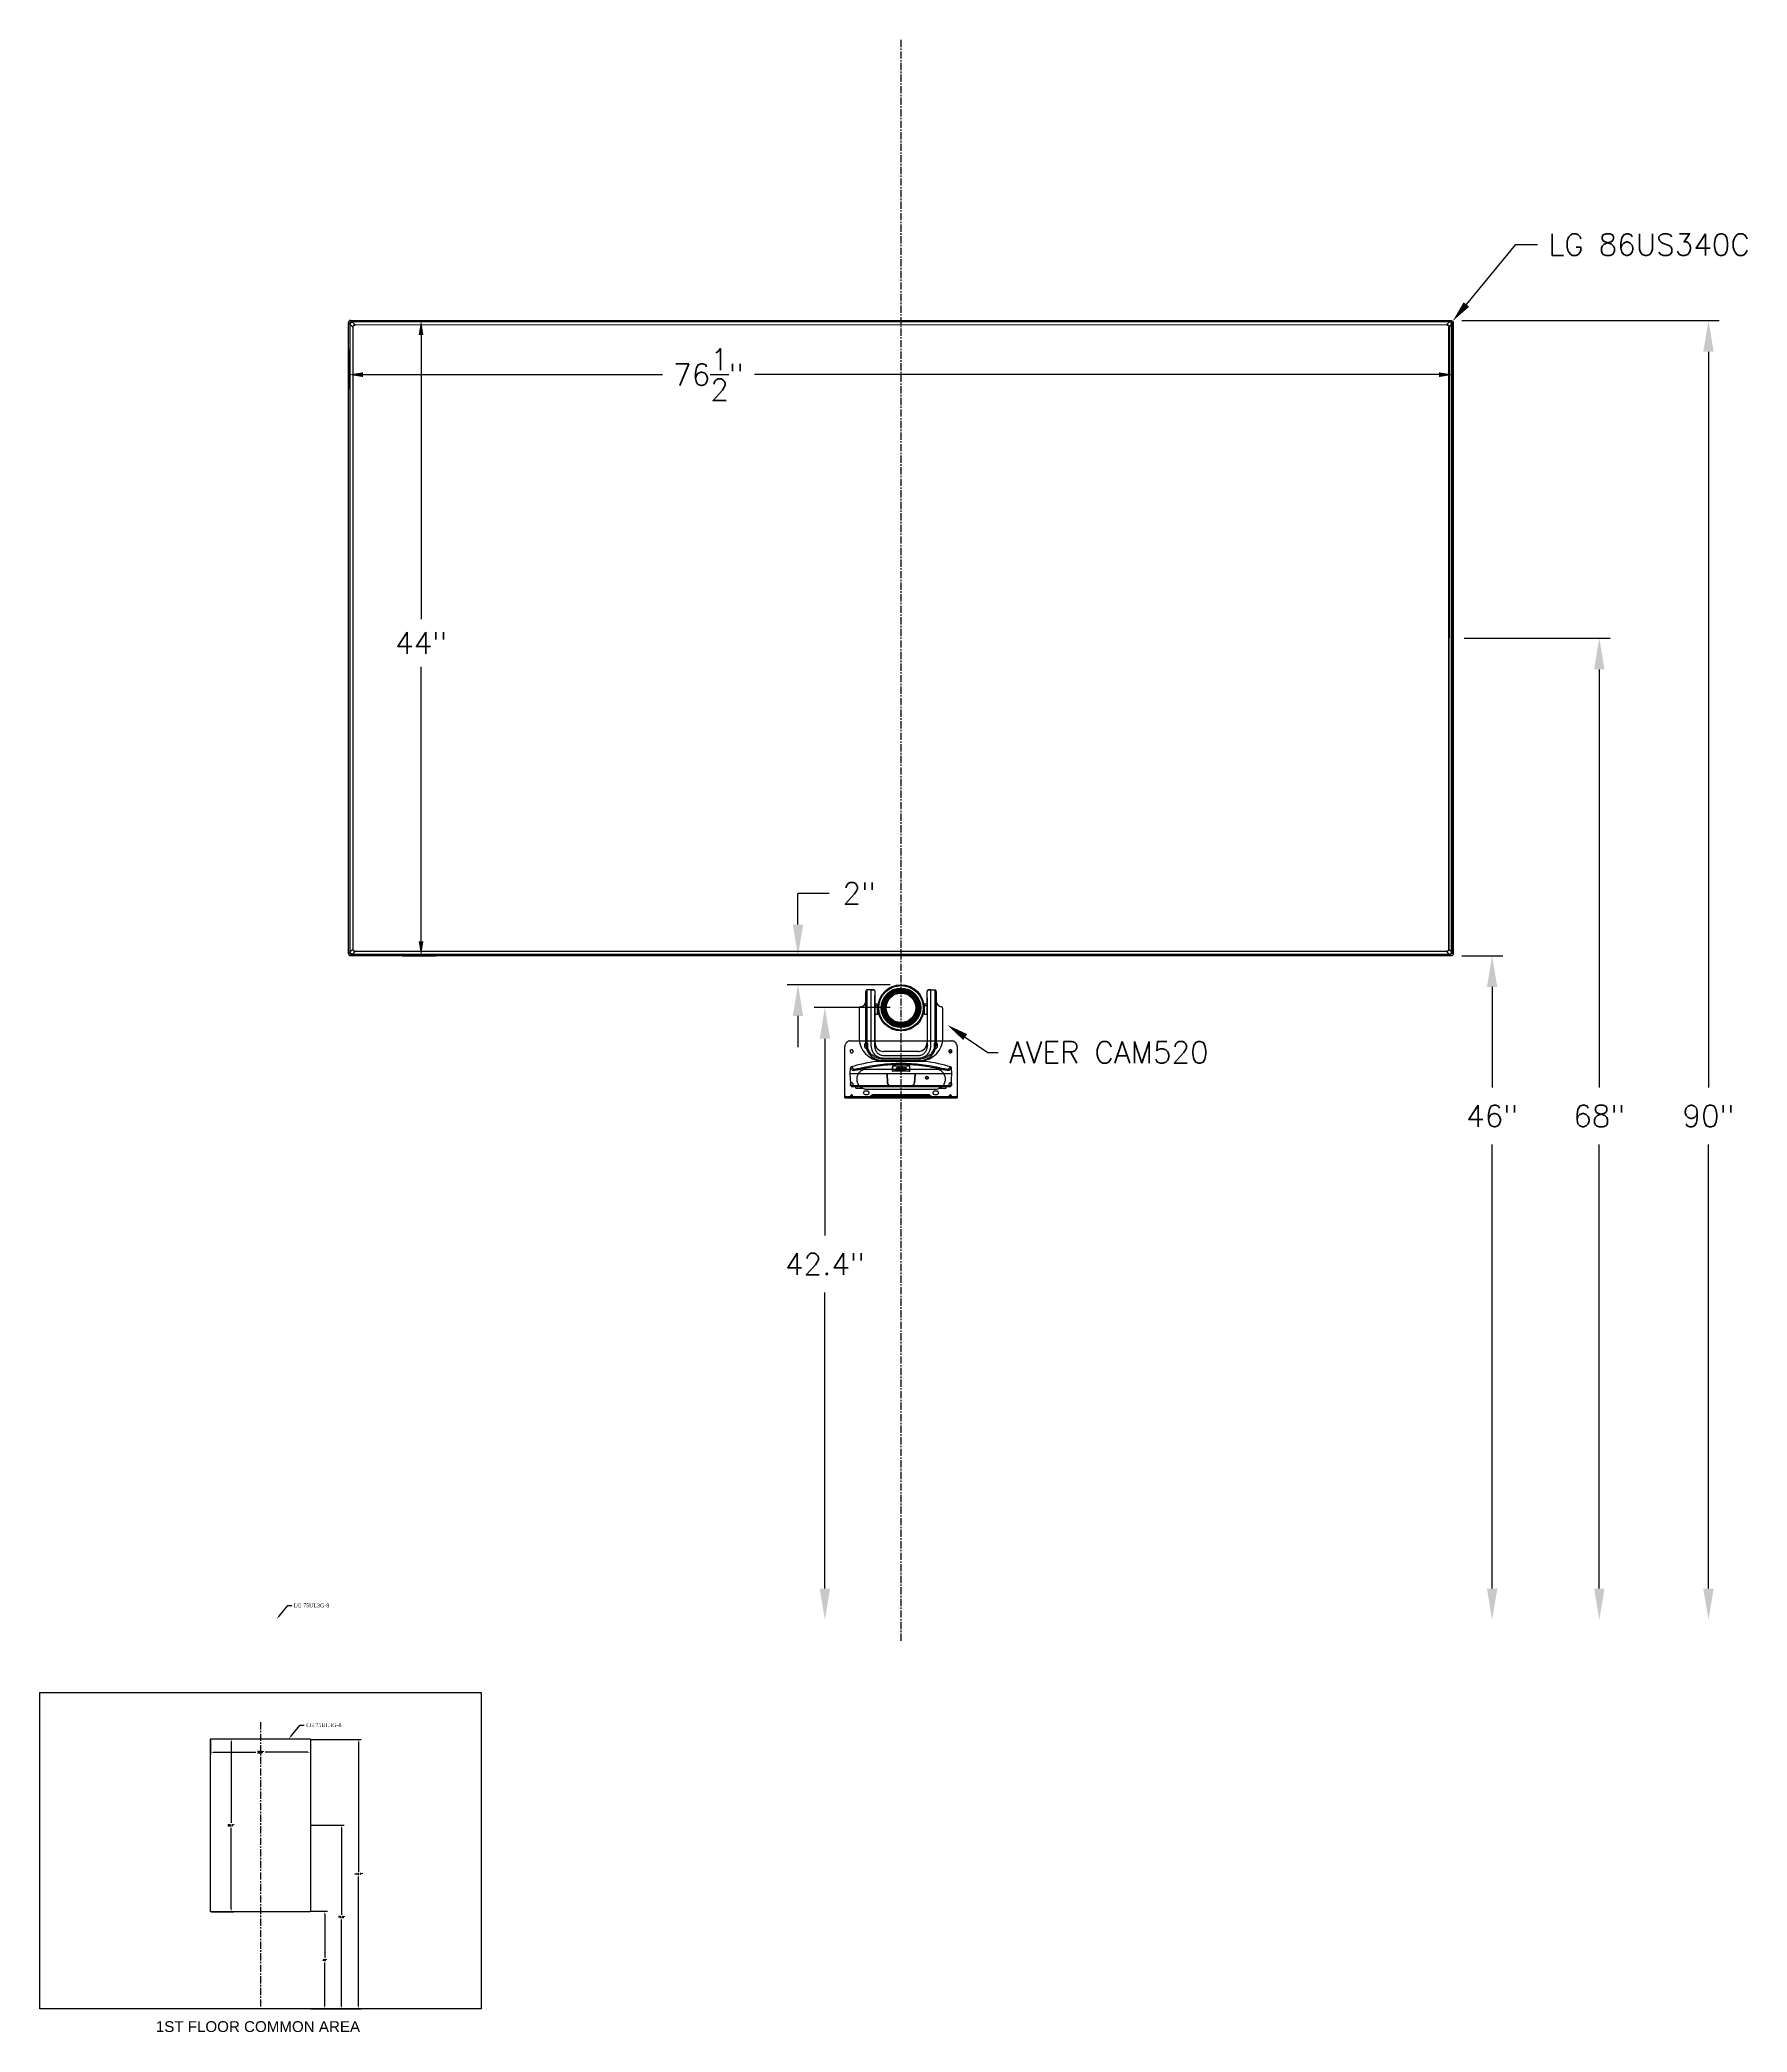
# Model space of a CAD drawing. Header units: inches. Extents: x 8 to 214, y -1 to 137.
# Drawn here: x 95.9 to 214.1, y -0.7 to 137.3 of the extents above; entities that cross this region are included whole.
import ezdxf
from ezdxf import colors
from ezdxf.entities.mleader import LeaderData, LeaderLine
from ezdxf.enums import TextEntityAlignment as Align
from ezdxf.math import Vec2, Vec3

# ---------------------------------------------------------------- set-up
doc = ezdxf.new("R2010")
doc.units = ezdxf.units.IN
doc.header["$MEASUREMENT"] = 0
doc.linetypes.add('CENTERX2', pattern=[0.8, 0.5, -0.1, 0.1, -0.1])
doc.layers.add('AV-VPRT', color=9, linetype='Continuous', plot=False)
for name, color, linetype in [('TA-ANNO-DIMS', 50, 'Continuous'), ('TA-ANNO-TEXT', 130, 'Continuous'), ('TA-DETL-EQPM', 100, 'Continuous'), ('TA-EQPM-ANNO', 130, 'Continuous')]:
    doc.layers.add(name, color=color, linetype=linetype)
doc.styles.add('Annotative', font='simplex.shx', dxfattribs={"height": 0.125})
doc.styles.add('AVCON', font='BOOKOS.TTF')
doc.styles.get("Standard").update_dxf_attribs({"font": 'simplex.shx'})
doc.styles.add('WL-BASE', font='arial.ttf')
doc.dimstyles.new('Annotative', dxfattribs={"dimscale": 0, "dimtxt": 0.125, "dimasz": 0.18, "dimexe": 0.18, "dimexo": 0.0625, "dimgap": 0.09, "dimtad": 0, "dimtih": 1, "dimtoh": 1, "dimdec": 4, "dimzin": 0, "dimdsep": 46, "dimtxsty": 'Annotative', "dimcen": 0.09, "dimadec": 0, "dimazin": 0, "dimtfac": 1, "dimtdec": 4, "dimtofl": 0, "dimtmove": 0, "dimatfit": 3, "dimfxl": 1, "dimtolj": 1, "dimtzin": 0, "dimarcsym": 0})
doc.dimstyles.new('Standard Inches', dxfattribs={"dimtxt": 0.125, "dimasz": 0.18, "dimexe": 0.0625, "dimexo": 0.0625, "dimgap": 0.09, "dimtad": 0, "dimtih": 1, "dimtoh": 1, "dimdec": 1, "dimdsep": 46, "dimtxsty": 'Standard', "dimcen": 0.09, "dimclrd": 256, "dimclre": 256, "dimadec": 0, "dimazin": 0, "dimtfac": 1, "dimtdec": 1, "dimtofl": 0, "dimtmove": 0, "dimatfit": 3, "dimfxl": 1, "dimtolj": 1, "dimtzin": 0, "dimlwd": -1, "dimarcsym": 0})
doc.dimstyles.new('Standard$0', dxfattribs={"dimtxt": 0.125, "dimasz": 0.18, "dimexe": 0.0625, "dimexo": 0.0625, "dimgap": 0.09, "dimtad": 0, "dimtih": 1, "dimtoh": 1, "dimdec": 3, "dimzin": 3, "dimdsep": 46, "dimlunit": 4, "dimtxsty": 'Standard', "dimcen": 0.09, "dimclrd": 256, "dimclre": 256, "dimadec": 0, "dimazin": 0, "dimtfac": 1, "dimtdec": 3, "dimtofl": 0, "dimtmove": 0, "dimatfit": 3, "dimfxl": 1, "dimtolj": 1, "dimtzin": 0, "dimlwd": -1, "dimarcsym": 0})

# ---------------------------------------------------------------- blocks, each defined once
blk = doc.blocks.new('*D74')
at = {"layer": 'Defpoints', "color": 0, "transparency": 16777216}
for p in [(117.27, 116.86), (193.77, 116.66), (193.77, 114.11)]:
    blk.add_point(p, dxfattribs=at)
at = {"layer": 'TA-EQPM-ANNO', "lineweight": -2, "transparency": 16777216}
for p, q in [((117.27, 115.86), (117.27, 113.11)), ((193.77, 115.66), (193.77, 113.11))]:
    blk.add_line(p, q, dxfattribs=at)
at = {"layer": 'TA-EQPM-ANNO', "transparency": 16777216}
for p, q in [((118.27, 114.11), (139.01, 114.11)), ((192.77, 114.11), (145.37, 114.11))]:
    blk.add_line(p, q, dxfattribs=at)
for points in [[(118.27, 114.27), (118.27, 113.94), (117.27, 114.11)], [(192.77, 114.27), (192.77, 113.94), (193.77, 114.11)]]:
    blk.add_solid(points, dxfattribs=at)
at = {"layer": 'TA-EQPM-ANNO', "color": 0, "transparency": 16777216, "insert": (142.19, 114.11), "char_height": 1.5, "attachment_point": 5}
blk.add_mtext('\\A1;76{\\H1x;\\S1/2;}"', dxfattribs=at)
blk = doc.blocks.new('*D75')
at = {"layer": 'Defpoints', "color": 0, "transparency": 16777216}
for p in [(120.03, 117.86), (119.98, 73.85), (122.29, 73.85)]:
    blk.add_point(p, dxfattribs=at)
at = {"layer": 'TA-EQPM-ANNO', "lineweight": -2, "transparency": 16777216}
for p, q in [((121.03, 117.86), (123.29, 117.86)), ((120.98, 73.85), (123.29, 73.85))]:
    blk.add_line(p, q, dxfattribs=at)
at = {"layer": 'TA-EQPM-ANNO', "transparency": 16777216}
for p, q in [((122.29, 116.86), (122.29, 97.17)), ((122.29, 74.85), (122.29, 93.88))]:
    blk.add_line(p, q, dxfattribs=at)
for points in [[(122.12, 116.86), (122.45, 116.86), (122.29, 117.86)], [(122.12, 74.85), (122.45, 74.85), (122.29, 73.85)]]:
    blk.add_solid(points, dxfattribs=at)
at = {"layer": 'TA-EQPM-ANNO', "color": 0, "transparency": 16777216, "insert": (122.29, 95.52), "char_height": 1.5, "attachment_point": 5}
blk.add_mtext('\\A1;44"', dxfattribs=at)
blk = doc.blocks.new('*D76')
at = {"layer": 'Defpoints', "color": 0, "transparency": 16777216}
for p in [(193.61, 73.85), (196.46, 27.85), (196.46, 27.85)]:
    blk.add_point(p, dxfattribs=at)
at = {"layer": 'TA-EQPM-ANNO', "lineweight": -2, "transparency": 16777216}
blk.add_line((194.36, 73.85), (197.21, 73.85), dxfattribs=at)
at = {"layer": 'TA-EQPM-ANNO', "transparency": 16777216}
for p, q in [((196.46, 71.69), (196.46, 64.72)), ((196.46, 30.01), (196.46, 60.77))]:
    blk.add_line(p, q, dxfattribs=at)
for points in [[(196.1, 71.69), (196.82, 71.69), (196.46, 73.85)], [(196.1, 30.01), (196.82, 30.01), (196.46, 27.85)]]:
    blk.add_solid(points, dxfattribs=at)
at = {"layer": 'TA-EQPM-ANNO', "color": 0, "transparency": 16777216, "insert": (196.46, 62.75), "char_height": 1.5, "attachment_point": 5}
blk.add_mtext('\\A1;46"', dxfattribs=at)
blk = doc.blocks.new('*D77')
at = {"layer": 'Defpoints', "color": 0, "transparency": 16777216}
for p in [(193.77, 95.85), (203.88, 27.85), (203.88, 27.85)]:
    blk.add_point(p, dxfattribs=at)
at = {"layer": 'TA-EQPM-ANNO', "lineweight": -2, "transparency": 16777216}
blk.add_line((194.52, 95.85), (204.63, 95.85), dxfattribs=at)
at = {"layer": 'TA-EQPM-ANNO', "transparency": 16777216}
for p, q in [((203.88, 93.69), (203.88, 64.72)), ((203.88, 30.01), (203.88, 60.77))]:
    blk.add_line(p, q, dxfattribs=at)
for points in [[(203.52, 93.69), (204.24, 93.69), (203.88, 95.85)], [(203.52, 30.01), (204.24, 30.01), (203.88, 27.85)]]:
    blk.add_solid(points, dxfattribs=at)
at = {"layer": 'TA-EQPM-ANNO', "color": 0, "transparency": 16777216, "insert": (203.88, 62.75), "char_height": 1.5, "attachment_point": 5}
blk.add_mtext('\\A1;68"', dxfattribs=at)
blk = doc.blocks.new('*D78')
at = {"layer": 'Defpoints', "color": 0, "transparency": 16777216}
for p in [(193.61, 117.86), (211.44, 27.85), (211.44, 27.85)]:
    blk.add_point(p, dxfattribs=at)
at = {"layer": 'TA-EQPM-ANNO', "lineweight": -2, "transparency": 16777216}
blk.add_line((194.36, 117.86), (212.19, 117.86), dxfattribs=at)
at = {"layer": 'TA-EQPM-ANNO', "transparency": 16777216}
for p, q in [((211.44, 115.7), (211.44, 64.72)), ((211.44, 30.01), (211.44, 60.77))]:
    blk.add_line(p, q, dxfattribs=at)
for points in [[(211.08, 115.7), (211.8, 115.7), (211.44, 117.86)], [(211.08, 30.01), (211.8, 30.01), (211.44, 27.85)]]:
    blk.add_solid(points, dxfattribs=at)
at = {"layer": 'TA-EQPM-ANNO', "color": 0, "transparency": 16777216, "insert": (211.44, 62.75), "char_height": 1.5, "attachment_point": 5}
blk.add_mtext('\\A1;90"', dxfattribs=at)
blk = doc.blocks.new('*D79')
at = {"layer": 'Defpoints', "color": 0, "transparency": 16777216}
for p in [(155.52, 70.27), (150.25, 27.85), (152.03, 27.85)]:
    blk.add_point(p, dxfattribs=at)
at = {"layer": 'TA-EQPM-ANNO', "lineweight": -2, "transparency": 16777216}
blk.add_line((154.77, 70.27), (149.5, 70.27), dxfattribs=at)
at = {"layer": 'TA-EQPM-ANNO', "transparency": 16777216}
for p, q in [((150.25, 68.11), (150.25, 54.47)), ((150.25, 30.01), (150.25, 50.52))]:
    blk.add_line(p, q, dxfattribs=at)
for points in [[(149.89, 68.11), (150.61, 68.11), (150.25, 70.27)], [(149.89, 30.01), (150.61, 30.01), (150.25, 27.85)]]:
    blk.add_solid(points, dxfattribs=at)
at = {"layer": 'TA-EQPM-ANNO', "color": 0, "transparency": 16777216, "insert": (150.25, 52.49), "char_height": 1.5, "attachment_point": 5}
blk.add_mtext('\\A1;42.4"', dxfattribs=at)
blk = doc.blocks.new('*U73')
h = blk.add_hatch(color=256)
h.dxf.hatch_style = 2
h.paths.add_polyline_path([(-1.52, -3.73), (-1.53, -3.72), (-1.52, -3.72)])
h = blk.add_hatch(color=256)
h.dxf.hatch_style = 2
h.paths.add_polyline_path([(1.52, -3.73), (1.51, -3.72), (1.52, -3.72)])
h = blk.add_hatch(color=256)
h.dxf.hatch_style = 2
h.paths.add_polyline_path([(-0.56, -4.4), (-0.56, -4.39), (-0.55, -4.4)])
h = blk.add_hatch(color=256)
h.dxf.hatch_style = 2
h.paths.add_polyline_path([(0.55, -4.4), (0.55, -4.39), (0.56, -4.4)])
for p, q in [((-1.64, 0.26), (-1.64, -0.47)), ((1.8, -0.47), (1.8, -2.45)), ((1.38, -3.66), (1.29, -3.66)), ((-0.97, -4.54), (-0.97, -4.56)), ((0.97, -4.54), (0.97, -4.56))]:
    blk.add_line(p, q)
for points in [[(-2.43, -2.49), (-2.43, 1.14)], [(-2.08, 1.25), (-2.34, 1.24)], [(-2.34, -2.49), (-2.34, 1.24)], [(-2.06, -2.68), (-2.06, 1.25)], [(-2.06, 1.25), (-1.91, 1.25)], [(-1.92, 1.24), (-2.06, 1.24)], [(-1.91, 1.25), (-1.92, 1.24)], [(-1.8, 1.14), (-1.81, 1.13)], [(-1.64, 0.14), (-1.81, 0.14)], [(-1.8, 0.26), (-1.8, 1.14)], [(-1.64, 0.26), (-1.8, 0.26)], [(-1.59, 0.19), (-1.64, 0.19)], [(0.56, 0.86), (0.46, 0.92)], [(1.63, 0.19), (1.58, 0.19)], [(1.63, -0.47), (1.63, 0.26)], [(1.8, 0.26), (1.63, 0.26)], [(1.81, 0.14), (1.63, 0.14)], [(1.8, 0.26), (1.8, 1.14)], [(1.91, 1.25), (2.06, 1.25)], [(1.91, 1.24), (1.91, 1.25)], [(2.06, 1.24), (1.91, 1.24)], [(2.06, 1.23), (1.93, 1.23)], [(2.06, -2.68), (2.06, 1.25)], [(2.08, 1.25), (2.34, 1.24)], [(2.34, 1.24), (2.34, -2.49)], [(2.44, 1.14), (2.44, -2.49)], [(-2.9, -0.04), (-2.9, -2.09)], [(-1.83, 0), (-1.83, -2.63)], [(-1.8, -2.43), (-1.8, -0.47)], [(-1.64, -0.47), (-1.8, -0.47)], [(-1.59, -0.19), (-1.64, -0.19)], [(-1.55, -0.39), (-1.64, -0.39)], [(-1.64, -0.41), (-1.55, -0.41)], [(1.54, -0.41), (1.63, -0.41)], [(1.63, -0.39), (1.55, -0.39)], [(1.63, -0.19), (1.58, -0.19)], [(1.8, -0.47), (1.63, -0.47)], [(1.83, -2.63), (1.83, 0)], [(2.9, -2.09), (2.9, -0.04)], [(-1.8, -2.43), (-1.81, -2.45)], [(-3.43, -4.09), (-3.31, -4.23)], [(1.73, -3.72), (-1.73, -3.72)], [(-1.29, -3.66), (-1.38, -3.66)], [(-1.29, -3.47), (0, -3.48)], [(-0.01, -3.58), (-1.29, -3.55)], [(-0.01, -3.68), (-1.29, -3.66)], [(1.2, -3.02), (-1.21, -3.02)], [(-0.6, -4.37), (-0.6, -4.08)], [(-0.59, -4.09), (-0.59, -4.36)], [(0.55, -4.04), (-0.56, -4.04)], [(0.55, -4.05), (-0.56, -4.05)], [(-0.38, -4.35), (-0.24, -4.1)], [(-0.24, -4.1), (-0.17, -4.1)], [(-0.17, -4.1), (-0.13, -4.35)], [(-0.06, -4.1), (-0.13, -4.1)], [(-0.13, -4.1), (-0.08, -4.35)], [(-0.04, -4.27), (-0.06, -4.1)], [(0.05, -4.1), (-0.03, -4.27)], [(0.01, -3.58), (-0.01, -3.58)], [(0, -3.48), (1.29, -3.47)], [(1.29, -3.55), (0.01, -3.58)], [(1.29, -3.66), (0.01, -3.68)], [(0.13, -4.1), (0.05, -4.1)], [(0.11, -4.15), (0.13, -4.1)], [(0.6, -4.37), (0.6, -4.08)], [(1.2, -3.02), (1.22, -3.03)], [(3.3, -4.23), (3.42, -4.09)], [(3.42, -4.09), (3.43, -4.09)], [(-3.52, -4.54), (-3.5, -4.17)], [(-3.52, -4.54), (3.51, -4.54)], [(-3.5, -4.95), (-3.52, -4.56)], [(-3.52, -4.56), (-0.98, -4.56)], [(-3.5, -4.17), (-3.36, -4.31)], [(-3.5, -4.54), (-3.5, -4.56)], [(-3.46, -5.4), (-3.5, -4.95)], [(3.47, -5.4), (-3.46, -5.4)], [(3.38, -5.47), (-3.39, -5.47)], [(-3.36, -4.54), (-3.36, -4.56)], [(-3.12, -5.56), (-3.12, -5.47)], [(-2.66, -5.56), (-2.66, -5.47)], [(-0.98, -4.54), (-0.95, -5.21)], [(-0.97, -4.54), (-0.93, -5.2)], [(-0.97, -4.55), (0.97, -4.55)], [(-0.97, -4.56), (3.51, -4.56)], [(-0.97, -4.56), (-0.93, -5.2)], [(-0.87, -5.35), (-0.86, -5.35)], [(-0.75, -5.38), (0.76, -5.38)], [(0.55, -4.4), (-0.56, -4.4)], [(-0.3, -4.35), (-0.38, -4.35)], [(-0.29, -4.31), (-0.3, -4.35)], [(-0.2, -4.31), (-0.29, -4.31)], [(-0.22, -4.17), (-0.25, -4.25)], [(-0.25, -4.25), (-0.2, -4.25)], [(-0.21, -4.17), (-0.22, -4.17)], [(-0.2, -4.25), (-0.21, -4.17)], [(-0.2, -4.35), (-0.2, -4.31)], [(-0.13, -4.35), (-0.2, -4.35)], [(-0.08, -4.35), (-0.01, -4.35)], [(-0.01, -4.35), (0.03, -4.27)], [(0.2, -4.35), (0.27, -4.35)], [(0.23, -4.16), (0.22, -4.19)], [(0.3, -4.16), (0.23, -4.16)], [(0.27, -4.35), (0.28, -4.27)], [(0.29, -4.19), (0.3, -4.16)], [(0.34, -4.21), (0.37, -4.16)], [(0.85, -5.35), (0.86, -5.35)], [(0.93, -5.2), (0.97, -4.56)], [(0.94, -5.2), (0.93, -5.2)], [(0.94, -5.2), (0.97, -4.54)], [(0.97, -4.54), (0.94, -5.21)], [(2.66, -5.56), (2.66, -5.47)], [(3.13, -5.56), (3.13, -5.47)], [(3.35, -4.54), (3.35, -4.56)], [(3.36, -4.31), (3.48, -4.17)], [(3.47, -5.4), (3.49, -4.96)], [(3.48, -4.17), (3.49, -4.17)], [(3.51, -4.54), (3.49, -4.17)], [(3.49, -4.54), (3.49, -4.56)], [(3.49, -4.95), (3.51, -4.56)], [(-3.12, -5.56), (-2.66, -5.56)], [(2.66, -5.56), (3.13, -5.56)]]:
    blk.add_lwpolyline(points)
for radius in [1.6, 1.59, 1.54, 1.37, 1.31, 1.27, 1.21, 1.16, 1.09, 1.03, 1.02]:
    blk.add_circle((0, 0), radius)
for points in [[(-2.79, 0.07), (-2.86, 0.07), (-2.9, 0.02), (-2.9, -0.04)], [(-2.79, 0.07), (-2.59, 0.1), (-2.43, 0.28), (-2.43, 0.47)], [(-2.34, 1.24), (-2.4, 1.24), (-2.43, 1.19), (-2.43, 1.14)], [(-1.8, 1.14), (-1.8, 1.19), (-1.85, 1.25), (-1.91, 1.25)], [(-1.8, 0.26), (-1.8, 0.26), (-1.8, 0.2), (-1.81, 0.14)], [(-1.81, 0.14), (-1.81, 0.14), (-1.81, 0.14), (-1.81, 0.13)], [(1.91, 1.25), (1.85, 1.25), (1.8, 1.19), (1.8, 1.14)], [(1.8, 0.14), (1.8, 0.2), (1.8, 0.26), (1.8, 0.26)], [(1.81, 0.13), (1.81, 0.14), (1.81, 0.14), (1.81, 0.14)], [(2.44, 1.14), (2.44, 1.19), (2.39, 1.24), (2.34, 1.24)], [(2.44, 0.47), (2.44, 0.28), (2.59, 0.1), (2.8, 0.07)], [(2.9, -0.04), (2.9, 0.02), (2.86, 0.07), (2.8, 0.07)], [(-1.64, -0.19), (-1.61, -0.19), (-1.6, -0.19), (-1.59, -0.19)], [(1.58, -0.19), (1.6, -0.19), (1.62, -0.19), (1.63, -0.19)], [(-2.9, -2.09), (-2.9, -2.94), (-2.22, -3.64), (-1.38, -3.66)], [(-2.43, -2.49), (-2.43, -3.13), (-1.92, -3.65), (-1.29, -3.66)], [(-2.43, -2.49), (-2.43, -2.51), (-2.43, -2.56), (-2.43, -2.59)], [(-2.43, -2.62), (-2.38, -3.19), (-1.87, -3.66), (-1.29, -3.66)], [(-2.34, -2.49), (-2.34, -2.54), (-2.33, -2.64), (-2.32, -2.68)], [(-1.8, -2.43), (-1.8, -2.47), (-1.8, -2.52), (-1.78, -2.55)], [(-1.8, -2.43), (-1.8, -2.76), (-1.54, -3.02), (-1.21, -3.02)], [(1.2, -3.02), (1.53, -3.02), (1.8, -2.76), (1.8, -2.43)], [(1.29, -3.66), (1.93, -3.65), (2.44, -3.13), (2.44, -2.49)], [(1.29, -3.66), (1.87, -3.66), (2.38, -3.18), (2.44, -2.59)], [(1.37, -3.66), (2.22, -3.64), (2.9, -2.94), (2.9, -2.09)], [(1.78, -2.55), (1.79, -2.52), (1.8, -2.47), (1.8, -2.43)], [(2.32, -2.68), (2.33, -2.64), (2.34, -2.54), (2.34, -2.49)], [(2.44, -2.59), (2.44, -2.56), (2.44, -2.51), (2.44, -2.49)], [(-3.43, -4.09), (-3.46, -4.1), (-3.5, -4.12), (-3.5, -4.17)], [(-1.73, -3.72), (-2.18, -3.77), (-3.01, -3.95), (-3.43, -4.09)], [(-1.38, -3.66), (-1.35, -3.66), (-1.31, -3.66), (-1.29, -3.66)], [(-1.38, -3.66), (-1.38, -3.66), (-1.38, -3.66), (-1.38, -3.66)], [(-1.32, -3.01), (-1.3, -3.02), (-1.24, -3.02), (-1.21, -3.02)], [(-1.26, -3.3), (-1.26, -3.3), (-1.26, -3.3), (-1.25, -3.3)], [(-1.25, -3.3), (-0.84, -3.3), (-0.43, -3.31), (-0.02, -3.31)], [(-0.56, -4.04), (-0.58, -4.04), (-0.6, -4.06), (-0.6, -4.08)], [(-0.02, -3.31), (-0.01, -3.31), (0.01, -3.31), (0.01, -3.31)], [(0.01, -3.31), (0.43, -3.31), (0.84, -3.3), (1.26, -3.3)], [(0.6, -4.08), (0.6, -4.06), (0.59, -4.04), (0.55, -4.04)], [(1.2, -3.02), (1.24, -3.02), (1.3, -3.02), (1.32, -3.01)], [(1.26, -3.3), (1.26, -3.3), (1.27, -3.3), (1.27, -3.3)], [(1.29, -3.66), (1.31, -3.66), (1.35, -3.66), (1.37, -3.66)], [(1.38, -3.66), (1.38, -3.66), (1.37, -3.66), (1.37, -3.66)], [(3.42, -4.09), (3.01, -3.95), (2.18, -3.77), (1.73, -3.72)], [(1.73, -3.72), (1.73, -3.72), (1.73, -3.72), (1.73, -3.72)], [(3.49, -4.17), (3.49, -4.12), (3.47, -4.1), (3.43, -4.09)], [(-3.46, -5.4), (-3.46, -5.44), (-3.43, -5.47), (-3.39, -5.47)], [(-0.97, -4.56), (-0.97, -4.56), (-0.97, -4.56), (-0.97, -4.56)], [(-0.95, -5.21), (-0.93, -5.3), (-0.85, -5.38), (-0.75, -5.38)], [(-0.93, -5.2), (-0.93, -5.2), (-0.93, -5.2), (-0.93, -5.2)], [(-0.93, -5.2), (-0.93, -5.24), (-0.9, -5.32), (-0.86, -5.35)], [(-0.86, -5.35), (-0.83, -5.36), (-0.8, -5.38), (-0.76, -5.38)], [(0.13, -4.19), (0.14, -4.19), (0.15, -4.19), (0.16, -4.2)], [(0.13, -4.24), (0.13, -4.23), (0.13, -4.23), (0.13, -4.23)], [(0.13, -4.24), (0.13, -4.24), (0.13, -4.24), (0.13, -4.24)], [(0.15, -4.24), (0.15, -4.24), (0.13, -4.24), (0.13, -4.24)], [(0.2, -4.19), (0.2, -4.19), (0.2, -4.19), (0.2, -4.19)], [(0.34, -4.15), (0.34, -4.15), (0.33, -4.16), (0.32, -4.17)], [(0.33, -4.21), (0.34, -4.21), (0.34, -4.21), (0.34, -4.21)], [(0.37, -4.16), (0.36, -4.16), (0.36, -4.15), (0.34, -4.15)], [(0.6, -4.37), (0.6, -4.36), (0.6, -4.36), (0.6, -4.36)], [(0.76, -5.38), (0.85, -5.38), (0.93, -5.3), (0.94, -5.21)], [(0.76, -5.38), (0.79, -5.38), (0.83, -5.36), (0.85, -5.35)], [(0.85, -5.35), (0.89, -5.32), (0.94, -5.24), (0.94, -5.2)], [(0.93, -5.2), (0.93, -5.2), (0.93, -5.2), (0.93, -5.2)], [(0.97, -4.56), (0.97, -4.56), (0.97, -4.56), (0.97, -4.56)], [(3.38, -5.47), (3.42, -5.47), (3.46, -5.44), (3.47, -5.4)], [(3.49, -4.96), (3.49, -4.96), (3.49, -4.96), (3.49, -4.96)]]:
    blk.add_open_spline(points, degree=3)
for points, knots in [([(-1.92, 1.24), (-1.91, 1.24), (-1.89, 1.23), (-1.87, 1.23), (-1.87, 1.23), (-1.87, 1.23), (-1.87, 1.23), (-1.86, 1.23), (-1.85, 1.21), (-1.84, 1.21), (-1.84, 1.21), (-1.84, 1.21), (-1.84, 1.21), (-1.83, 1.19), (-1.82, 1.18), (-1.81, 1.17), (-1.81, 1.17), (-1.81, 1.17), (-1.81, 1.17), (-1.81, 1.16), (-1.81, 1.14), (-1.81, 1.13)], [0, 0, 0, 0, 1, 1, 1, 2, 2, 2, 3, 3, 3, 4, 4, 4, 5, 5, 5, 6, 6, 6, 7, 7, 7, 7]), ([(-1.92, 1.24), (-1.92, 1.24), (-1.92, 1.24), (-1.92, 1.24), (-1.92, 1.24), (-1.92, 1.24), (-1.92, 1.24), (-1.92, 1.23), (-1.92, 1.23), (-1.92, 1.23), (-1.92, 1.23), (-1.92, 1.23), (-1.92, 1.23), (-1.92, 1.23), (-1.92, 1.23), (-1.92, 1.23)], [0, 0, 0, 0, 1, 1, 1, 2, 2, 2, 3, 3, 3, 4, 4, 4, 5, 5, 5, 5]), ([(-1.81, 1.12), (-1.81, 1.11), (-1.81, 1.09), (-1.81, 1.09), (-1.81, 1.09), (-1.81, 1.09), (-1.81, 1.09), (-1.81, 1.08), (-1.81, 1.07), (-1.81, 1.06), (-1.81, 1.06), (-1.81, 1.06), (-1.81, 1.06), (-1.81, 1.04), (-1.81, 1.01), (-1.82, 0.98), (-1.82, 0.98), (-1.82, 0.98), (-1.82, 0.98), (-1.82, 0.95), (-1.82, 0.9), (-1.82, 0.87), (-1.82, 0.87), (-1.82, 0.87), (-1.82, 0.87), (-1.83, 0.82), (-1.83, 0.78), (-1.83, 0.72), (-1.83, 0.72), (-1.83, 0.72), (-1.83, 0.72), (-1.83, 0.68), (-1.83, 0.63), (-1.83, 0.56), (-1.83, 0.56), (-1.83, 0.56), (-1.83, 0.56), (-1.83, 0.51), (-1.83, 0.45), (-1.83, 0.39), (-1.83, 0.39), (-1.83, 0.39), (-1.83, 0.39), (-1.83, 0.26), (-1.83, 0.13), (-1.83, 0)], [0, 0, 0, 0, 1, 1, 1, 2, 2, 2, 3, 3, 3, 4, 4, 4, 5, 5, 5, 6, 6, 6, 7, 7, 7, 8, 8, 8, 9, 9, 9, 10, 10, 10, 11, 11, 11, 12, 12, 12, 13, 13, 13, 14, 14, 14, 15, 15, 15, 15]), ([(-1.81, 1.12), (-1.81, 1.12), (-1.81, 1.12), (-1.81, 1.12), (-1.81, 1.12), (-1.81, 1.12), (-1.81, 1.12), (-1.81, 1.12), (-1.81, 1.13), (-1.81, 1.13), (-1.81, 1.13), (-1.81, 1.13), (-1.81, 1.13), (-1.81, 1.13), (-1.81, 1.13), (-1.81, 1.13)], [0, 0, 0, 0, 1, 1, 1, 2, 2, 2, 3, 3, 3, 4, 4, 4, 5, 5, 5, 5]), ([(-1.81, 0.13), (-1.81, -0.12), (-1.81, -0.38), (-1.8, -0.45), (-1.8, -0.46), (-1.8, -0.47), (-1.8, -0.47)], [0, 0, 0, 0, 1, 1, 1, 2, 2, 2, 2]), ([(1.91, 1.24), (1.9, 1.24), (1.89, 1.23), (1.87, 1.23), (1.87, 1.23), (1.87, 1.23), (1.87, 1.23), (1.86, 1.23), (1.85, 1.21), (1.83, 1.21), (1.83, 1.21), (1.83, 1.21), (1.83, 1.21), (1.83, 1.19), (1.81, 1.18), (1.81, 1.17), (1.81, 1.17), (1.81, 1.17), (1.81, 1.17), (1.81, 1.16), (1.8, 1.14), (1.8, 1.13)], [0, 0, 0, 0, 1, 1, 1, 2, 2, 2, 3, 3, 3, 4, 4, 4, 5, 5, 5, 6, 6, 6, 7, 7, 7, 7]), ([(1.8, 1.13), (1.8, 1.13), (1.8, 1.13), (1.8, 1.13), (1.8, 1.13), (1.8, 1.13), (1.8, 1.13), (1.8, 1.13), (1.8, 1.12), (1.8, 1.12), (1.8, 1.12), (1.8, 1.12), (1.8, 1.12), (1.81, 1.12), (1.81, 1.12), (1.81, 1.12)], [0, 0, 0, 0, 1, 1, 1, 2, 2, 2, 3, 3, 3, 4, 4, 4, 5, 5, 5, 5]), ([(1.8, -0.47), (1.8, -0.47), (1.81, -0.26), (1.81, 0.01), (1.81, 0.04), (1.81, 0.1), (1.81, 0.13)], [0, 0, 0, 0, 1, 1, 1, 2, 2, 2, 2]), ([(1.93, 1.23), (1.9, 1.23), (1.89, 1.23), (1.87, 1.22), (1.87, 1.22), (1.87, 1.22), (1.87, 1.22), (1.86, 1.21), (1.85, 1.21), (1.84, 1.19), (1.84, 1.19), (1.84, 1.19), (1.84, 1.19), (1.83, 1.19), (1.82, 1.17), (1.81, 1.16), (1.81, 1.16), (1.81, 1.16), (1.81, 1.16), (1.81, 1.15), (1.81, 1.14), (1.81, 1.12)], [0, 0, 0, 0, 1, 1, 1, 2, 2, 2, 3, 3, 3, 4, 4, 4, 5, 5, 5, 6, 6, 6, 7, 7, 7, 7]), ([(1.83, 0), (1.83, 0.13), (1.83, 0.26), (1.83, 0.39), (1.83, 0.39), (1.83, 0.39), (1.83, 0.39), (1.83, 0.45), (1.83, 0.51), (1.83, 0.56), (1.83, 0.56), (1.83, 0.56), (1.83, 0.56), (1.83, 0.63), (1.82, 0.68), (1.82, 0.72), (1.82, 0.72), (1.82, 0.72), (1.82, 0.72), (1.82, 0.78), (1.82, 0.82), (1.82, 0.87), (1.82, 0.87), (1.82, 0.87), (1.82, 0.87), (1.81, 0.9), (1.81, 0.95), (1.81, 0.98), (1.81, 0.98), (1.81, 0.98), (1.81, 0.98), (1.81, 1.01), (1.81, 1.04), (1.81, 1.06), (1.81, 1.06), (1.81, 1.06), (1.81, 1.06), (1.81, 1.07), (1.81, 1.08), (1.81, 1.09), (1.81, 1.09), (1.81, 1.09), (1.81, 1.09), (1.81, 1.09), (1.81, 1.11), (1.81, 1.12)], [0, 0, 0, 0, 1, 1, 1, 2, 2, 2, 3, 3, 3, 4, 4, 4, 5, 5, 5, 6, 6, 6, 7, 7, 7, 8, 8, 8, 9, 9, 9, 10, 10, 10, 11, 11, 11, 12, 12, 12, 13, 13, 13, 14, 14, 14, 15, 15, 15, 15]), ([(1.93, 1.23), (1.93, 1.23), (1.93, 1.23), (1.91, 1.23), (1.91, 1.23), (1.91, 1.23), (1.91, 1.23), (1.91, 1.23), (1.91, 1.23), (1.91, 1.24), (1.91, 1.24), (1.91, 1.24), (1.91, 1.24), (1.91, 1.24), (1.91, 1.24), (1.91, 1.24)], [0, 0, 0, 0, 1, 1, 1, 2, 2, 2, 3, 3, 3, 4, 4, 4, 5, 5, 5, 5]), ([(-1.29, -3.55), (-1.35, -3.55), (-1.41, -3.54), (-1.47, -3.54), (-1.47, -3.54), (-1.47, -3.54), (-1.47, -3.54), (-1.53, -3.52), (-1.58, -3.51), (-1.65, -3.49), (-1.65, -3.49), (-1.65, -3.49), (-1.65, -3.49), (-1.75, -3.44), (-1.87, -3.38), (-1.96, -3.31), (-1.96, -3.31), (-1.96, -3.31), (-1.96, -3.31), (-2.05, -3.23), (-2.13, -3.13), (-2.19, -3.03), (-2.19, -3.03), (-2.19, -3.03), (-2.19, -3.03), (-2.22, -2.98), (-2.24, -2.91), (-2.27, -2.86), (-2.27, -2.86), (-2.27, -2.86), (-2.27, -2.86), (-2.3, -2.81), (-2.31, -2.74), (-2.32, -2.68)], [0, 0, 0, 0, 1, 1, 1, 2, 2, 2, 3, 3, 3, 4, 4, 4, 5, 5, 5, 6, 6, 6, 7, 7, 7, 8, 8, 8, 9, 9, 9, 10, 10, 10, 11, 11, 11, 11]), ([(-2.06, -2.68), (-2.06, -3.11), (-1.72, -3.47), (-1.29, -3.47), (-1.29, -3.47), (-1.29, -3.47), (-1.29, -3.47)], [0, 0, 0, 0, 1, 1, 1, 2, 2, 2, 2]), ([(-1.81, -2.45), (-1.81, -2.45), (-1.81, -2.45), (-1.81, -2.45), (-1.81, -2.45), (-1.81, -2.45), (-1.81, -2.45), (-1.81, -2.46), (-1.81, -2.46), (-1.81, -2.47), (-1.81, -2.47), (-1.81, -2.47), (-1.81, -2.47), (-1.81, -2.47), (-1.81, -2.47), (-1.82, -2.48), (-1.82, -2.48), (-1.82, -2.48), (-1.82, -2.48), (-1.82, -2.49), (-1.82, -2.49), (-1.82, -2.5), (-1.82, -2.5), (-1.82, -2.5), (-1.82, -2.5), (-1.82, -2.51), (-1.82, -2.51), (-1.82, -2.52), (-1.82, -2.52), (-1.82, -2.52), (-1.82, -2.52), (-1.83, -2.53), (-1.83, -2.54), (-1.83, -2.55), (-1.83, -2.55), (-1.83, -2.55), (-1.83, -2.55), (-1.83, -2.58), (-1.83, -2.6), (-1.83, -2.63)], [0, 0, 0, 0, 1, 1, 1, 2, 2, 2, 3, 3, 3, 4, 4, 4, 5, 5, 5, 6, 6, 6, 7, 7, 7, 8, 8, 8, 9, 9, 9, 10, 10, 10, 11, 11, 11, 12, 12, 12, 13, 13, 13, 13]), ([(-1.83, -2.63), (-1.83, -2.71), (-1.82, -2.79), (-1.8, -2.86), (-1.8, -2.86), (-1.8, -2.86), (-1.8, -2.86), (-1.76, -2.93), (-1.73, -3.01), (-1.68, -3.07), (-1.68, -3.07), (-1.68, -3.07), (-1.68, -3.07), (-1.66, -3.1), (-1.63, -3.14), (-1.59, -3.16), (-1.59, -3.16), (-1.59, -3.16), (-1.59, -3.16), (-1.56, -3.19), (-1.53, -3.21), (-1.5, -3.23), (-1.5, -3.23), (-1.5, -3.23), (-1.5, -3.23), (-1.46, -3.25), (-1.42, -3.26), (-1.38, -3.27), (-1.38, -3.27), (-1.38, -3.27), (-1.38, -3.27), (-1.35, -3.28), (-1.31, -3.3), (-1.26, -3.3)], [0, 0, 0, 0, 1, 1, 1, 2, 2, 2, 3, 3, 3, 4, 4, 4, 5, 5, 5, 6, 6, 6, 7, 7, 7, 8, 8, 8, 9, 9, 9, 10, 10, 10, 11, 11, 11, 11]), ([(1.27, -3.3), (1.31, -3.3), (1.34, -3.28), (1.38, -3.27), (1.38, -3.27), (1.38, -3.27), (1.38, -3.27), (1.43, -3.26), (1.46, -3.25), (1.5, -3.23), (1.5, -3.23), (1.5, -3.23), (1.5, -3.23), (1.53, -3.21), (1.56, -3.19), (1.6, -3.16), (1.6, -3.16), (1.6, -3.16), (1.6, -3.16), (1.62, -3.14), (1.65, -3.1), (1.67, -3.07), (1.67, -3.07), (1.67, -3.07), (1.67, -3.07), (1.72, -3.01), (1.77, -2.93), (1.79, -2.86), (1.79, -2.86), (1.79, -2.86), (1.79, -2.86), (1.81, -2.79), (1.83, -2.71), (1.83, -2.63)], [0, 0, 0, 0, 1, 1, 1, 2, 2, 2, 3, 3, 3, 4, 4, 4, 5, 5, 5, 6, 6, 6, 7, 7, 7, 8, 8, 8, 9, 9, 9, 10, 10, 10, 11, 11, 11, 11]), ([(1.29, -3.47), (1.71, -3.47), (2.06, -3.11), (2.06, -2.68), (2.06, -2.68), (2.06, -2.68), (2.06, -2.68)], [0, 0, 0, 0, 1, 1, 1, 2, 2, 2, 2]), ([(2.32, -2.68), (2.3, -2.74), (2.29, -2.81), (2.27, -2.86), (2.27, -2.86), (2.27, -2.86), (2.27, -2.86), (2.24, -2.91), (2.22, -2.98), (2.19, -3.03), (2.19, -3.03), (2.19, -3.03), (2.19, -3.03), (2.13, -3.13), (2.04, -3.23), (1.96, -3.31), (1.96, -3.31), (1.96, -3.31), (1.96, -3.31), (1.86, -3.38), (1.76, -3.44), (1.64, -3.49), (1.64, -3.49), (1.64, -3.49), (1.64, -3.49), (1.58, -3.51), (1.52, -3.52), (1.47, -3.54), (1.47, -3.54), (1.47, -3.54), (1.47, -3.54), (1.4, -3.54), (1.34, -3.55), (1.29, -3.55)], [0, 0, 0, 0, 1, 1, 1, 2, 2, 2, 3, 3, 3, 4, 4, 4, 5, 5, 5, 6, 6, 6, 7, 7, 7, 8, 8, 8, 9, 9, 9, 10, 10, 10, 11, 11, 11, 11]), ([(1.8, -2.45), (1.81, -2.45), (1.81, -2.45), (1.81, -2.45), (1.81, -2.45), (1.81, -2.45), (1.81, -2.45), (1.81, -2.46), (1.81, -2.46), (1.81, -2.47), (1.81, -2.47), (1.81, -2.47), (1.81, -2.47), (1.81, -2.47), (1.81, -2.47), (1.81, -2.48), (1.81, -2.48), (1.81, -2.48), (1.81, -2.48), (1.81, -2.49), (1.81, -2.49), (1.81, -2.5), (1.81, -2.5), (1.81, -2.5), (1.81, -2.5), (1.82, -2.51), (1.82, -2.51), (1.82, -2.52), (1.82, -2.52), (1.82, -2.52), (1.82, -2.52), (1.82, -2.53), (1.82, -2.54), (1.82, -2.55), (1.82, -2.55), (1.82, -2.55), (1.82, -2.55), (1.83, -2.58), (1.83, -2.6), (1.83, -2.63)], [0, 0, 0, 0, 1, 1, 1, 2, 2, 2, 3, 3, 3, 4, 4, 4, 5, 5, 5, 6, 6, 6, 7, 7, 7, 8, 8, 8, 9, 9, 9, 10, 10, 10, 11, 11, 11, 12, 12, 12, 13, 13, 13, 13]), ([(-2.81, -4.18), (-2.35, -4.06), (-1.89, -3.98), (-1.42, -3.92), (-1.42, -3.92), (-1.42, -3.92), (-1.42, -3.92), (-0.95, -3.87), (-0.48, -3.84), (0, -3.84), (0, -3.84), (0, -3.84), (0, -3.84), (0.47, -3.84), (0.95, -3.87), (1.41, -3.92), (1.41, -3.92), (1.41, -3.92), (1.41, -3.92), (1.88, -3.98), (2.35, -4.06), (2.81, -4.18)], [0, 0, 0, 0, 1, 1, 1, 2, 2, 2, 3, 3, 3, 4, 4, 4, 5, 5, 5, 6, 6, 6, 7, 7, 7, 7]), ([(-2.78, -4.24), (-2.34, -4.14), (-1.87, -4.05), (-1.4, -4), (-1.4, -4), (-1.4, -4), (-1.4, -4), (-0.95, -3.94), (-0.47, -3.91), (0, -3.91), (0, -3.91), (0, -3.91), (0, -3.91), (0.47, -3.91), (0.94, -3.94), (1.4, -4), (1.4, -4), (1.4, -4), (1.4, -4), (1.87, -4.05), (2.33, -4.14), (2.79, -4.24)], [0, 0, 0, 0, 1, 1, 1, 2, 2, 2, 3, 3, 3, 4, 4, 4, 5, 5, 5, 6, 6, 6, 7, 7, 7, 7]), ([(-0.56, -4.05), (-0.56, -4.05), (-0.57, -4.05), (-0.57, -4.05), (-0.57, -4.05), (-0.57, -4.05), (-0.57, -4.05), (-0.57, -4.05), (-0.58, -4.05), (-0.58, -4.06), (-0.58, -4.06), (-0.58, -4.06), (-0.58, -4.06), (-0.59, -4.06), (-0.59, -4.07), (-0.59, -4.07), (-0.59, -4.07), (-0.59, -4.07), (-0.59, -4.07), (-0.59, -4.07), (-0.59, -4.08), (-0.59, -4.09)], [0, 0, 0, 0, 1, 1, 1, 2, 2, 2, 3, 3, 3, 4, 4, 4, 5, 5, 5, 6, 6, 6, 7, 7, 7, 7]), ([(0.6, -4.09), (0.6, -4.08), (0.6, -4.07), (0.6, -4.07), (0.6, -4.07), (0.6, -4.07), (0.6, -4.07), (0.6, -4.07), (0.59, -4.06), (0.59, -4.06), (0.59, -4.06), (0.59, -4.06), (0.59, -4.06), (0.58, -4.05), (0.58, -4.05), (0.58, -4.05), (0.58, -4.05), (0.58, -4.05), (0.58, -4.05), (0.56, -4.05), (0.55, -4.05), (0.55, -4.05)], [0, 0, 0, 0, 1, 1, 1, 2, 2, 2, 3, 3, 3, 4, 4, 4, 5, 5, 5, 6, 6, 6, 7, 7, 7, 7]), ([(-3.36, -4.31), (-3.36, -4.31), (-3.36, -4.31), (-3.36, -4.31), (-3.36, -4.31), (-3.36, -4.31), (-3.36, -4.31), (-3.35, -4.31), (-3.34, -4.31), (-3.34, -4.31), (-3.34, -4.31), (-3.34, -4.31), (-3.34, -4.31), (-3.33, -4.31), (-3.32, -4.32), (-3.29, -4.32), (-3.29, -4.32), (-3.29, -4.32), (-3.29, -4.32), (-3.27, -4.32), (-3.26, -4.32), (-3.24, -4.32), (-3.24, -4.32), (-3.24, -4.32), (-3.24, -4.32), (-3.22, -4.31), (-3.2, -4.31), (-3.17, -4.31), (-3.17, -4.31), (-3.17, -4.31), (-3.17, -4.31), (-3.15, -4.31), (-3.11, -4.31), (-3.08, -4.29), (-3.08, -4.29), (-3.08, -4.29), (-3.08, -4.29), (-3.06, -4.29), (-3.03, -4.28), (-3, -4.28), (-3, -4.28), (-3, -4.28), (-3, -4.28), (-2.92, -4.27), (-2.86, -4.26), (-2.78, -4.24)], [0, 0, 0, 0, 1, 1, 1, 2, 2, 2, 3, 3, 3, 4, 4, 4, 5, 5, 5, 6, 6, 6, 7, 7, 7, 8, 8, 8, 9, 9, 9, 10, 10, 10, 11, 11, 11, 12, 12, 12, 13, 13, 13, 14, 14, 14, 15, 15, 15, 15]), ([(-3.31, -4.23), (-3.29, -4.23), (-3.29, -4.23), (-3.29, -4.23), (-3.29, -4.23), (-3.29, -4.23), (-3.29, -4.23), (-3.29, -4.24), (-3.28, -4.24), (-3.28, -4.24), (-3.28, -4.24), (-3.28, -4.24), (-3.28, -4.24), (-3.27, -4.24), (-3.26, -4.24), (-3.25, -4.24), (-3.25, -4.24), (-3.25, -4.24), (-3.25, -4.24), (-3.23, -4.24), (-3.22, -4.24), (-3.2, -4.24), (-3.2, -4.24), (-3.2, -4.24), (-3.2, -4.24), (-3.18, -4.24), (-3.16, -4.24), (-3.15, -4.24), (-3.15, -4.24), (-3.15, -4.24), (-3.15, -4.24), (-3.11, -4.23), (-3.09, -4.23), (-3.06, -4.23), (-3.06, -4.23), (-3.06, -4.23), (-3.06, -4.23), (-3.04, -4.22), (-3.01, -4.22), (-2.99, -4.21), (-2.99, -4.21), (-2.99, -4.21), (-2.99, -4.21), (-2.92, -4.2), (-2.87, -4.19), (-2.81, -4.18)], [0, 0, 0, 0, 1, 1, 1, 2, 2, 2, 3, 3, 3, 4, 4, 4, 5, 5, 5, 6, 6, 6, 7, 7, 7, 8, 8, 8, 9, 9, 9, 10, 10, 10, 11, 11, 11, 12, 12, 12, 13, 13, 13, 14, 14, 14, 15, 15, 15, 15]), ([(-0.93, -5.2), (-0.93, -5.22), (-0.93, -5.24), (-0.92, -5.26), (-0.92, -5.26), (-0.92, -5.26), (-0.92, -5.26), (-0.91, -5.28), (-0.89, -5.3), (-0.88, -5.33), (-0.88, -5.33), (-0.88, -5.33), (-0.88, -5.33), (-0.87, -5.34), (-0.85, -5.35), (-0.83, -5.36), (-0.83, -5.36), (-0.83, -5.36), (-0.83, -5.36), (-0.81, -5.37), (-0.79, -5.38), (-0.75, -5.38)], [0, 0, 0, 0, 1, 1, 1, 2, 2, 2, 3, 3, 3, 4, 4, 4, 5, 5, 5, 6, 6, 6, 7, 7, 7, 7]), ([(-0.93, -5.2), (-0.93, -5.2), (-0.93, -5.2), (-0.93, -5.2), (-0.93, -5.2), (-0.93, -5.2), (-0.93, -5.2), (-0.93, -5.2), (-0.93, -5.2), (-0.93, -5.2), (-0.93, -5.2), (-0.93, -5.2), (-0.93, -5.2), (-0.93, -5.2), (-0.93, -5.2), (-0.93, -5.2), (-0.93, -5.2), (-0.93, -5.2), (-0.93, -5.2), (-0.93, -5.2), (-0.93, -5.2), (-0.93, -5.2), (-0.93, -5.2), (-0.93, -5.2), (-0.93, -5.2), (-0.93, -5.2), (-0.93, -5.2), (-0.93, -5.2), (-0.93, -5.2), (-0.93, -5.2), (-0.93, -5.2), (-0.93, -5.2), (-0.93, -5.2), (-0.93, -5.2)], [0, 0, 0, 0, 1, 1, 1, 2, 2, 2, 3, 3, 3, 4, 4, 4, 5, 5, 5, 6, 6, 6, 7, 7, 7, 8, 8, 8, 9, 9, 9, 10, 10, 10, 11, 11, 11, 11]), ([(-0.93, -5.2), (-0.93, -5.21), (-0.93, -5.22), (-0.93, -5.23), (-0.93, -5.23), (-0.93, -5.23), (-0.93, -5.23), (-0.92, -5.24), (-0.92, -5.25), (-0.91, -5.26), (-0.91, -5.26), (-0.91, -5.26), (-0.91, -5.26), (-0.91, -5.28), (-0.89, -5.3), (-0.87, -5.33), (-0.87, -5.33), (-0.87, -5.33), (-0.87, -5.33), (-0.85, -5.35), (-0.83, -5.36), (-0.81, -5.36), (-0.81, -5.36), (-0.81, -5.36), (-0.81, -5.36), (-0.8, -5.37), (-0.8, -5.37), (-0.78, -5.38), (-0.78, -5.38), (-0.78, -5.38), (-0.78, -5.38), (-0.76, -5.38), (-0.75, -5.38), (-0.74, -5.38)], [0, 0, 0, 0, 1, 1, 1, 2, 2, 2, 3, 3, 3, 4, 4, 4, 5, 5, 5, 6, 6, 6, 7, 7, 7, 8, 8, 8, 9, 9, 9, 10, 10, 10, 11, 11, 11, 11]), ([(-0.6, -4.37), (-0.6, -4.39), (-0.58, -4.4), (-0.56, -4.4), (-0.56, -4.4), (-0.56, -4.4), (-0.56, -4.4)], [0, 0, 0, 0, 1, 1, 1, 2, 2, 2, 2]), ([(-0.59, -4.36), (-0.59, -4.37), (-0.59, -4.37), (-0.59, -4.38), (-0.59, -4.38), (-0.59, -4.38), (-0.59, -4.38), (-0.59, -4.38), (-0.59, -4.38), (-0.58, -4.38), (-0.58, -4.38), (-0.58, -4.38), (-0.58, -4.38), (-0.58, -4.39), (-0.57, -4.39), (-0.57, -4.4), (-0.57, -4.4), (-0.57, -4.4), (-0.57, -4.4), (-0.57, -4.4), (-0.56, -4.4), (-0.56, -4.4)], [0, 0, 0, 0, 1, 1, 1, 2, 2, 2, 3, 3, 3, 4, 4, 4, 5, 5, 5, 6, 6, 6, 7, 7, 7, 7]), ([(-0.56, -4.4), (-0.56, -4.4), (-0.57, -4.4), (-0.57, -4.4), (-0.57, -4.4), (-0.57, -4.4), (-0.57, -4.4), (-0.57, -4.39), (-0.58, -4.39), (-0.58, -4.39), (-0.58, -4.39), (-0.58, -4.39), (-0.58, -4.39), (-0.59, -4.38), (-0.59, -4.38), (-0.59, -4.38), (-0.59, -4.38), (-0.59, -4.38), (-0.59, -4.38), (-0.59, -4.37), (-0.59, -4.37), (-0.59, -4.37)], [0, 0, 0, 0, 1, 1, 1, 2, 2, 2, 3, 3, 3, 4, 4, 4, 5, 5, 5, 6, 6, 6, 7, 7, 7, 7]), ([(0.2, -4.19), (0.2, -4.19), (0.19, -4.18), (0.19, -4.18), (0.19, -4.18), (0.19, -4.18), (0.19, -4.18), (0.18, -4.17), (0.18, -4.17), (0.17, -4.17), (0.17, -4.17), (0.17, -4.17), (0.17, -4.17), (0.17, -4.17), (0.16, -4.16), (0.15, -4.16), (0.15, -4.16), (0.15, -4.16), (0.15, -4.16), (0.15, -4.16), (0.15, -4.16), (0.14, -4.16), (0.14, -4.16), (0.14, -4.16), (0.14, -4.16), (0.14, -4.16), (0.13, -4.16), (0.13, -4.16), (0.13, -4.16), (0.13, -4.16), (0.13, -4.16), (0.13, -4.16), (0.13, -4.16), (0.12, -4.16), (0.12, -4.16), (0.12, -4.16), (0.12, -4.16), (0.12, -4.16), (0.11, -4.16), (0.11, -4.17), (0.11, -4.17), (0.11, -4.17), (0.11, -4.17), (0.11, -4.17), (0.1, -4.17), (0.1, -4.17), (0.1, -4.17), (0.1, -4.17), (0.1, -4.17), (0.09, -4.17), (0.09, -4.17), (0.08, -4.18), (0.08, -4.18), (0.08, -4.18), (0.08, -4.18), (0.08, -4.18), (0.06, -4.19), (0.06, -4.19), (0.06, -4.19), (0.06, -4.19), (0.06, -4.19), (0.06, -4.19), (0.06, -4.2), (0.05, -4.21), (0.05, -4.21), (0.05, -4.21), (0.05, -4.21), (0.05, -4.21), (0.05, -4.21), (0.05, -4.22), (0.05, -4.22), (0.05, -4.22), (0.05, -4.22), (0.05, -4.23), (0.05, -4.23), (0.05, -4.24), (0.05, -4.24), (0.05, -4.24), (0.05, -4.24), (0.05, -4.24), (0.04, -4.24), (0.04, -4.24), (0.04, -4.24), (0.04, -4.24), (0.04, -4.24), (0.04, -4.24), (0.04, -4.25), (0.05, -4.25), (0.05, -4.25), (0.05, -4.25), (0.05, -4.25), (0.05, -4.26), (0.05, -4.26), (0.05, -4.26), (0.05, -4.26), (0.05, -4.26), (0.05, -4.26), (0.05, -4.26), (0.05, -4.27), (0.05, -4.27), (0.05, -4.27), (0.05, -4.27), (0.05, -4.27), (0.05, -4.28), (0.05, -4.28), (0.05, -4.28), (0.05, -4.28), (0.05, -4.28), (0.05, -4.28), (0.05, -4.29), (0.06, -4.31), (0.06, -4.31), (0.06, -4.31), (0.06, -4.31), (0.06, -4.31), (0.06, -4.31), (0.06, -4.31), (0.06, -4.31)], [0, 0, 0, 0, 1, 1, 1, 2, 2, 2, 3, 3, 3, 4, 4, 4, 5, 5, 5, 6, 6, 6, 7, 7, 7, 8, 8, 8, 9, 9, 9, 10, 10, 10, 11, 11, 11, 12, 12, 12, 13, 13, 13, 14, 14, 14, 15, 15, 15, 16, 16, 16, 17, 17, 17, 18, 18, 18, 19, 19, 19, 20, 20, 20, 21, 21, 21, 22, 22, 22, 23, 23, 23, 24, 24, 24, 25, 25, 25, 26, 26, 26, 27, 27, 27, 28, 28, 28, 29, 29, 29, 30, 30, 30, 31, 31, 31, 32, 32, 32, 33, 33, 33, 34, 34, 34, 35, 35, 35, 36, 36, 36, 37, 37, 37, 38, 38, 38, 39, 39, 39, 39]), ([(0.06, -4.24), (0.06, -4.24), (0.06, -4.24), (0.06, -4.24), (0.06, -4.24), (0.06, -4.24), (0.06, -4.24), (0.06, -4.24), (0.06, -4.24), (0.06, -4.24), (0.06, -4.24), (0.06, -4.24), (0.06, -4.24), (0.06, -4.24), (0.06, -4.24), (0.06, -4.24), (0.06, -4.24), (0.06, -4.24), (0.06, -4.24), (0.06, -4.23), (0.06, -4.23), (0.06, -4.23), (0.06, -4.23), (0.06, -4.23), (0.06, -4.23), (0.06, -4.23), (0.06, -4.23), (0.06, -4.22), (0.06, -4.22), (0.06, -4.22), (0.06, -4.22), (0.08, -4.22), (0.08, -4.22), (0.08, -4.21), (0.08, -4.21), (0.08, -4.21), (0.08, -4.21), (0.08, -4.21), (0.09, -4.21), (0.09, -4.21), (0.09, -4.21), (0.09, -4.21), (0.09, -4.21), (0.09, -4.2), (0.09, -4.2), (0.1, -4.19), (0.1, -4.19), (0.1, -4.19), (0.1, -4.19), (0.11, -4.19), (0.11, -4.19), (0.12, -4.19)], [0, 0, 0, 0, 1, 1, 1, 2, 2, 2, 3, 3, 3, 4, 4, 4, 5, 5, 5, 6, 6, 6, 7, 7, 7, 8, 8, 8, 9, 9, 9, 10, 10, 10, 11, 11, 11, 12, 12, 12, 13, 13, 13, 14, 14, 14, 15, 15, 15, 16, 16, 16, 17, 17, 17, 17]), ([(0.13, -4.23), (0.13, -4.23), (0.12, -4.23), (0.11, -4.23), (0.11, -4.23), (0.11, -4.23), (0.11, -4.23), (0.11, -4.23), (0.11, -4.23), (0.11, -4.23), (0.11, -4.23), (0.11, -4.23), (0.11, -4.23), (0.11, -4.23), (0.1, -4.23), (0.1, -4.23), (0.1, -4.23), (0.1, -4.23), (0.1, -4.23), (0.1, -4.23), (0.1, -4.23), (0.1, -4.23), (0.1, -4.23), (0.1, -4.23), (0.1, -4.23), (0.09, -4.23), (0.09, -4.23), (0.09, -4.23), (0.09, -4.23), (0.09, -4.23), (0.09, -4.23), (0.09, -4.23), (0.09, -4.23), (0.09, -4.23), (0.09, -4.23), (0.09, -4.23), (0.09, -4.23), (0.09, -4.23), (0.09, -4.23), (0.08, -4.23), (0.08, -4.23), (0.08, -4.23), (0.08, -4.23), (0.08, -4.23), (0.06, -4.24), (0.06, -4.24)], [0, 0, 0, 0, 1, 1, 1, 2, 2, 2, 3, 3, 3, 4, 4, 4, 5, 5, 5, 6, 6, 6, 7, 7, 7, 8, 8, 8, 9, 9, 9, 10, 10, 10, 11, 11, 11, 12, 12, 12, 13, 13, 13, 14, 14, 14, 15, 15, 15, 15]), ([(0.06, -4.31), (0.06, -4.31), (0.08, -4.32), (0.08, -4.32), (0.08, -4.32), (0.08, -4.32), (0.08, -4.32), (0.09, -4.33), (0.09, -4.33), (0.09, -4.33), (0.09, -4.33), (0.09, -4.33), (0.09, -4.33), (0.1, -4.33), (0.11, -4.34), (0.11, -4.34), (0.11, -4.34), (0.11, -4.34), (0.11, -4.34), (0.11, -4.34), (0.12, -4.34), (0.13, -4.34), (0.13, -4.34), (0.13, -4.34), (0.13, -4.34), (0.13, -4.34), (0.13, -4.35), (0.13, -4.35), (0.13, -4.35), (0.13, -4.35), (0.13, -4.35), (0.14, -4.35), (0.14, -4.35), (0.15, -4.34), (0.15, -4.34), (0.15, -4.34), (0.15, -4.34), (0.15, -4.34), (0.15, -4.34), (0.16, -4.34), (0.16, -4.34), (0.16, -4.34), (0.16, -4.34), (0.16, -4.34), (0.17, -4.34), (0.17, -4.34), (0.17, -4.34), (0.17, -4.34), (0.17, -4.34), (0.18, -4.33), (0.18, -4.33), (0.19, -4.33), (0.19, -4.33), (0.19, -4.33), (0.19, -4.33), (0.19, -4.32), (0.2, -4.31), (0.2, -4.31), (0.2, -4.31), (0.2, -4.31), (0.2, -4.31), (0.21, -4.29), (0.21, -4.28), (0.22, -4.28)], [0, 0, 0, 0, 1, 1, 1, 2, 2, 2, 3, 3, 3, 4, 4, 4, 5, 5, 5, 6, 6, 6, 7, 7, 7, 8, 8, 8, 9, 9, 9, 10, 10, 10, 11, 11, 11, 12, 12, 12, 13, 13, 13, 14, 14, 14, 15, 15, 15, 16, 16, 16, 17, 17, 17, 18, 18, 18, 19, 19, 19, 20, 20, 20, 21, 21, 21, 21]), ([(0.09, -4.28), (0.09, -4.28), (0.08, -4.27), (0.08, -4.27), (0.08, -4.27), (0.08, -4.27), (0.08, -4.27), (0.08, -4.27), (0.08, -4.27), (0.08, -4.27), (0.08, -4.27), (0.08, -4.27), (0.08, -4.27), (0.08, -4.27), (0.08, -4.26), (0.08, -4.26), (0.08, -4.26), (0.08, -4.26), (0.08, -4.26), (0.08, -4.26), (0.08, -4.26), (0.08, -4.26), (0.08, -4.26), (0.08, -4.26), (0.08, -4.26), (0.08, -4.26), (0.08, -4.26), (0.08, -4.26), (0.08, -4.26), (0.08, -4.26), (0.08, -4.26), (0.08, -4.26), (0.08, -4.26), (0.08, -4.26), (0.08, -4.26), (0.08, -4.26), (0.08, -4.26), (0.08, -4.26), (0.08, -4.26), (0.08, -4.26), (0.08, -4.26), (0.08, -4.26), (0.08, -4.26), (0.08, -4.26), (0.08, -4.26), (0.08, -4.26), (0.08, -4.26), (0.08, -4.26), (0.08, -4.26), (0.08, -4.26), (0.08, -4.26), (0.08, -4.26), (0.08, -4.26), (0.08, -4.26), (0.08, -4.26), (0.08, -4.26), (0.08, -4.26), (0.08, -4.26), (0.08, -4.26), (0.08, -4.26), (0.08, -4.26), (0.08, -4.26), (0.08, -4.25), (0.09, -4.25), (0.09, -4.25), (0.09, -4.25), (0.09, -4.25), (0.09, -4.25), (0.09, -4.25), (0.09, -4.25), (0.09, -4.25), (0.09, -4.25), (0.09, -4.25), (0.09, -4.24), (0.09, -4.24), (0.09, -4.24), (0.09, -4.24), (0.09, -4.24), (0.09, -4.24), (0.09, -4.24), (0.09, -4.24), (0.1, -4.24), (0.1, -4.24), (0.1, -4.24), (0.1, -4.24), (0.1, -4.24), (0.1, -4.24), (0.1, -4.24), (0.1, -4.24), (0.1, -4.24), (0.1, -4.24), (0.11, -4.24), (0.11, -4.24), (0.11, -4.24), (0.11, -4.24), (0.11, -4.24), (0.11, -4.24), (0.11, -4.24), (0.11, -4.24), (0.11, -4.24), (0.11, -4.24), (0.11, -4.24), (0.11, -4.24), (0.12, -4.24), (0.12, -4.24), (0.12, -4.25)], [0, 0, 0, 0, 1, 1, 1, 2, 2, 2, 3, 3, 3, 4, 4, 4, 5, 5, 5, 6, 6, 6, 7, 7, 7, 8, 8, 8, 9, 9, 9, 10, 10, 10, 11, 11, 11, 12, 12, 12, 13, 13, 13, 14, 14, 14, 15, 15, 15, 16, 16, 16, 17, 17, 17, 18, 18, 18, 19, 19, 19, 20, 20, 20, 21, 21, 21, 22, 22, 22, 23, 23, 23, 24, 24, 24, 25, 25, 25, 26, 26, 26, 27, 27, 27, 28, 28, 28, 29, 29, 29, 30, 30, 30, 31, 31, 31, 32, 32, 32, 33, 33, 33, 34, 34, 34, 35, 35, 35, 35]), ([(0.22, -4.28), (0.21, -4.28), (0.21, -4.29), (0.2, -4.29), (0.2, -4.29), (0.2, -4.29), (0.2, -4.29), (0.2, -4.31), (0.2, -4.31), (0.19, -4.31), (0.19, -4.31), (0.19, -4.31), (0.19, -4.31), (0.18, -4.31), (0.18, -4.32), (0.18, -4.32), (0.18, -4.32), (0.18, -4.32), (0.18, -4.32), (0.17, -4.32), (0.17, -4.32), (0.17, -4.32), (0.17, -4.32), (0.17, -4.32), (0.17, -4.32), (0.17, -4.33), (0.16, -4.33), (0.16, -4.33), (0.16, -4.33), (0.16, -4.33), (0.16, -4.33), (0.15, -4.33), (0.15, -4.33), (0.15, -4.33), (0.15, -4.33), (0.15, -4.33), (0.15, -4.33), (0.15, -4.33), (0.14, -4.33), (0.13, -4.32), (0.13, -4.32), (0.13, -4.32), (0.13, -4.32), (0.13, -4.32), (0.12, -4.32), (0.11, -4.31), (0.11, -4.31), (0.11, -4.31), (0.11, -4.31), (0.11, -4.31), (0.1, -4.31), (0.1, -4.29), (0.1, -4.29), (0.1, -4.29), (0.1, -4.29), (0.09, -4.29), (0.09, -4.28), (0.09, -4.28)], [0, 0, 0, 0, 1, 1, 1, 2, 2, 2, 3, 3, 3, 4, 4, 4, 5, 5, 5, 6, 6, 6, 7, 7, 7, 8, 8, 8, 9, 9, 9, 10, 10, 10, 11, 11, 11, 12, 12, 12, 13, 13, 13, 14, 14, 14, 15, 15, 15, 16, 16, 16, 17, 17, 17, 18, 18, 18, 19, 19, 19, 19]), ([(0.12, -4.19), (0.13, -4.19), (0.13, -4.19), (0.13, -4.19), (0.13, -4.19), (0.13, -4.19), (0.13, -4.19), (0.13, -4.19), (0.13, -4.19), (0.13, -4.19)], [0, 0, 0, 0, 1, 1, 1, 2, 2, 2, 3, 3, 3, 3]), ([(0.12, -4.25), (0.12, -4.25), (0.13, -4.25), (0.13, -4.25), (0.13, -4.25), (0.13, -4.25), (0.13, -4.25), (0.13, -4.25), (0.13, -4.25), (0.13, -4.25)], [0, 0, 0, 0, 1, 1, 1, 2, 2, 2, 3, 3, 3, 3]), ([(0.13, -4.25), (0.13, -4.26), (0.13, -4.26), (0.13, -4.26), (0.13, -4.26), (0.13, -4.26), (0.13, -4.26), (0.13, -4.26), (0.14, -4.26), (0.15, -4.27), (0.15, -4.27), (0.15, -4.27), (0.15, -4.27), (0.15, -4.27), (0.15, -4.27), (0.16, -4.27), (0.16, -4.27), (0.16, -4.27), (0.16, -4.27), (0.16, -4.27), (0.16, -4.27), (0.17, -4.27), (0.17, -4.27), (0.17, -4.27), (0.17, -4.27), (0.17, -4.27), (0.17, -4.27), (0.17, -4.27), (0.17, -4.27), (0.17, -4.27), (0.17, -4.27), (0.17, -4.27), (0.18, -4.27), (0.18, -4.27), (0.18, -4.27), (0.18, -4.27), (0.18, -4.27), (0.18, -4.27), (0.18, -4.27), (0.19, -4.27), (0.19, -4.27), (0.19, -4.27), (0.19, -4.27), (0.2, -4.26), (0.2, -4.26), (0.2, -4.26), (0.2, -4.26), (0.2, -4.26), (0.2, -4.26), (0.21, -4.25), (0.21, -4.24), (0.21, -4.24), (0.21, -4.24), (0.21, -4.24), (0.21, -4.24), (0.22, -4.24), (0.22, -4.23), (0.22, -4.23), (0.22, -4.23), (0.22, -4.23), (0.22, -4.23), (0.22, -4.23), (0.22, -4.23), (0.22, -4.22), (0.22, -4.22), (0.22, -4.22), (0.22, -4.22), (0.22, -4.22), (0.22, -4.21), (0.22, -4.21), (0.22, -4.21), (0.22, -4.21), (0.22, -4.21), (0.22, -4.21), (0.22, -4.21), (0.21, -4.21), (0.21, -4.21), (0.21, -4.21), (0.21, -4.21), (0.21, -4.21), (0.21, -4.21), (0.21, -4.21), (0.21, -4.21), (0.21, -4.21), (0.21, -4.21), (0.21, -4.21), (0.21, -4.21), (0.21, -4.21), (0.21, -4.21), (0.21, -4.21), (0.21, -4.21), (0.21, -4.21), (0.21, -4.21), (0.21, -4.21), (0.21, -4.21), (0.21, -4.21), (0.21, -4.21), (0.21, -4.21), (0.21, -4.21), (0.21, -4.21), (0.21, -4.21), (0.21, -4.21), (0.21, -4.21), (0.21, -4.21), (0.21, -4.21), (0.21, -4.21), (0.21, -4.21), (0.21, -4.21), (0.21, -4.21), (0.21, -4.21), (0.21, -4.21), (0.21, -4.21), (0.21, -4.21), (0.21, -4.21), (0.21, -4.21), (0.21, -4.21), (0.21, -4.2), (0.21, -4.2), (0.21, -4.2), (0.21, -4.2), (0.21, -4.2), (0.21, -4.2), (0.21, -4.2), (0.21, -4.2), (0.21, -4.2), (0.21, -4.2), (0.21, -4.2), (0.21, -4.2), (0.21, -4.19), (0.2, -4.19)], [0, 0, 0, 0, 1, 1, 1, 2, 2, 2, 3, 3, 3, 4, 4, 4, 5, 5, 5, 6, 6, 6, 7, 7, 7, 8, 8, 8, 9, 9, 9, 10, 10, 10, 11, 11, 11, 12, 12, 12, 13, 13, 13, 14, 14, 14, 15, 15, 15, 16, 16, 16, 17, 17, 17, 18, 18, 18, 19, 19, 19, 20, 20, 20, 21, 21, 21, 22, 22, 22, 23, 23, 23, 24, 24, 24, 25, 25, 25, 26, 26, 26, 27, 27, 27, 28, 28, 28, 29, 29, 29, 30, 30, 30, 31, 31, 31, 32, 32, 32, 33, 33, 33, 34, 34, 34, 35, 35, 35, 36, 36, 36, 37, 37, 37, 38, 38, 38, 39, 39, 39, 40, 40, 40, 41, 41, 41, 42, 42, 42, 43, 43, 43, 43]), ([(0.16, -4.2), (0.17, -4.2), (0.17, -4.2), (0.17, -4.21), (0.17, -4.21), (0.17, -4.21), (0.17, -4.21), (0.17, -4.21), (0.17, -4.21), (0.17, -4.21), (0.17, -4.21), (0.17, -4.21), (0.17, -4.21), (0.17, -4.21), (0.17, -4.21), (0.17, -4.21), (0.17, -4.21), (0.17, -4.21), (0.17, -4.21), (0.17, -4.22), (0.17, -4.22), (0.17, -4.22), (0.17, -4.22), (0.17, -4.22), (0.17, -4.22), (0.17, -4.22), (0.17, -4.23), (0.17, -4.23), (0.17, -4.23), (0.17, -4.23), (0.17, -4.23), (0.17, -4.23), (0.17, -4.23), (0.17, -4.23), (0.17, -4.23), (0.17, -4.23), (0.17, -4.23), (0.17, -4.24), (0.17, -4.24), (0.16, -4.24), (0.16, -4.24), (0.16, -4.24), (0.16, -4.24), (0.16, -4.24), (0.15, -4.24), (0.15, -4.24)], [0, 0, 0, 0, 1, 1, 1, 2, 2, 2, 3, 3, 3, 4, 4, 4, 5, 5, 5, 6, 6, 6, 7, 7, 7, 8, 8, 8, 9, 9, 9, 10, 10, 10, 11, 11, 11, 12, 12, 12, 13, 13, 13, 14, 14, 14, 15, 15, 15, 15]), ([(0.22, -4.19), (0.22, -4.19), (0.23, -4.2), (0.23, -4.2), (0.23, -4.2), (0.23, -4.2), (0.23, -4.2), (0.23, -4.21), (0.25, -4.21), (0.25, -4.22), (0.25, -4.22), (0.25, -4.22), (0.25, -4.22), (0.25, -4.22), (0.25, -4.23), (0.25, -4.23), (0.25, -4.23), (0.25, -4.23), (0.25, -4.23), (0.25, -4.23), (0.25, -4.24), (0.25, -4.24), (0.25, -4.24), (0.25, -4.24), (0.25, -4.24), (0.25, -4.24), (0.25, -4.24), (0.25, -4.24), (0.25, -4.24), (0.25, -4.24), (0.25, -4.24), (0.25, -4.25), (0.25, -4.26), (0.25, -4.26), (0.25, -4.26), (0.25, -4.26), (0.25, -4.26), (0.25, -4.26), (0.25, -4.27), (0.25, -4.27), (0.25, -4.27), (0.25, -4.27), (0.25, -4.27), (0.25, -4.28), (0.23, -4.29), (0.23, -4.31), (0.23, -4.31), (0.23, -4.31), (0.23, -4.31), (0.22, -4.31), (0.22, -4.32), (0.21, -4.33), (0.21, -4.33), (0.21, -4.33), (0.21, -4.33), (0.21, -4.33), (0.2, -4.34), (0.2, -4.35)], [0, 0, 0, 0, 1, 1, 1, 2, 2, 2, 3, 3, 3, 4, 4, 4, 5, 5, 5, 6, 6, 6, 7, 7, 7, 8, 8, 8, 9, 9, 9, 10, 10, 10, 11, 11, 11, 12, 12, 12, 13, 13, 13, 14, 14, 14, 15, 15, 15, 16, 16, 16, 17, 17, 17, 18, 18, 18, 19, 19, 19, 19]), ([(0.28, -4.27), (0.29, -4.26), (0.29, -4.25), (0.29, -4.24), (0.29, -4.24), (0.29, -4.24), (0.29, -4.24), (0.29, -4.24), (0.29, -4.24), (0.29, -4.23), (0.29, -4.23), (0.29, -4.23), (0.29, -4.23), (0.3, -4.23), (0.3, -4.23), (0.3, -4.23), (0.3, -4.23), (0.3, -4.23), (0.3, -4.23), (0.3, -4.23), (0.3, -4.22), (0.3, -4.22), (0.3, -4.22), (0.3, -4.22), (0.3, -4.22), (0.31, -4.22), (0.31, -4.21), (0.31, -4.21), (0.31, -4.21), (0.31, -4.21), (0.31, -4.21), (0.32, -4.21), (0.32, -4.21), (0.33, -4.21)], [0, 0, 0, 0, 1, 1, 1, 2, 2, 2, 3, 3, 3, 4, 4, 4, 5, 5, 5, 6, 6, 6, 7, 7, 7, 8, 8, 8, 9, 9, 9, 10, 10, 10, 11, 11, 11, 11]), ([(0.32, -4.17), (0.32, -4.17), (0.32, -4.17), (0.32, -4.17), (0.32, -4.17), (0.32, -4.17), (0.32, -4.17), (0.3, -4.17), (0.3, -4.19), (0.29, -4.19)], [0, 0, 0, 0, 1, 1, 1, 2, 2, 2, 3, 3, 3, 3]), ([(0.55, -4.4), (0.59, -4.4), (0.6, -4.39), (0.6, -4.37), (0.6, -4.37), (0.6, -4.37), (0.6, -4.37)], [0, 0, 0, 0, 1, 1, 1, 2, 2, 2, 2]), ([(0.6, -4.37), (0.6, -4.37), (0.6, -4.37), (0.6, -4.38), (0.6, -4.38), (0.6, -4.38), (0.6, -4.38), (0.6, -4.38), (0.59, -4.38), (0.59, -4.39), (0.59, -4.39), (0.59, -4.39), (0.59, -4.39), (0.58, -4.39), (0.58, -4.39), (0.58, -4.4), (0.58, -4.4), (0.58, -4.4), (0.58, -4.4), (0.56, -4.4), (0.55, -4.4), (0.55, -4.4)], [0, 0, 0, 0, 1, 1, 1, 2, 2, 2, 3, 3, 3, 4, 4, 4, 5, 5, 5, 6, 6, 6, 7, 7, 7, 7]), ([(0.55, -4.4), (0.55, -4.4), (0.56, -4.4), (0.58, -4.4), (0.58, -4.4), (0.58, -4.4), (0.58, -4.4), (0.58, -4.39), (0.58, -4.39), (0.59, -4.38), (0.59, -4.38), (0.59, -4.38), (0.59, -4.38), (0.59, -4.38), (0.6, -4.38), (0.6, -4.38), (0.6, -4.38), (0.6, -4.38), (0.6, -4.38), (0.6, -4.37), (0.6, -4.37), (0.6, -4.37)], [0, 0, 0, 0, 1, 1, 1, 2, 2, 2, 3, 3, 3, 4, 4, 4, 5, 5, 5, 6, 6, 6, 7, 7, 7, 7]), ([(0.73, -5.38), (0.76, -5.38), (0.77, -5.38), (0.78, -5.38), (0.78, -5.38), (0.78, -5.38), (0.78, -5.38), (0.79, -5.37), (0.8, -5.37), (0.81, -5.36), (0.81, -5.36), (0.81, -5.36), (0.81, -5.36), (0.83, -5.36), (0.85, -5.35), (0.87, -5.33), (0.87, -5.33), (0.87, -5.33), (0.87, -5.33), (0.89, -5.3), (0.9, -5.28), (0.92, -5.26), (0.92, -5.26), (0.92, -5.26), (0.92, -5.26), (0.92, -5.25), (0.93, -5.24), (0.93, -5.23), (0.93, -5.23), (0.93, -5.23), (0.93, -5.23), (0.93, -5.22), (0.93, -5.21), (0.93, -5.2)], [0, 0, 0, 0, 1, 1, 1, 2, 2, 2, 3, 3, 3, 4, 4, 4, 5, 5, 5, 6, 6, 6, 7, 7, 7, 8, 8, 8, 9, 9, 9, 10, 10, 10, 11, 11, 11, 11]), ([(0.76, -5.38), (0.78, -5.38), (0.8, -5.37), (0.82, -5.36), (0.82, -5.36), (0.82, -5.36), (0.82, -5.36), (0.84, -5.35), (0.86, -5.34), (0.87, -5.33), (0.87, -5.33), (0.87, -5.33), (0.87, -5.33), (0.89, -5.3), (0.92, -5.28), (0.92, -5.26), (0.92, -5.26), (0.92, -5.26), (0.92, -5.26), (0.93, -5.24), (0.93, -5.22), (0.93, -5.2)], [0, 0, 0, 0, 1, 1, 1, 2, 2, 2, 3, 3, 3, 4, 4, 4, 5, 5, 5, 6, 6, 6, 7, 7, 7, 7]), ([(0.93, -5.2), (0.93, -5.2), (0.93, -5.2), (0.93, -5.2), (0.93, -5.2), (0.93, -5.2), (0.93, -5.2), (0.93, -5.2), (0.93, -5.2), (0.93, -5.2), (0.93, -5.2), (0.93, -5.2), (0.93, -5.2), (0.93, -5.2), (0.93, -5.2), (0.93, -5.2), (0.93, -5.2), (0.93, -5.2), (0.93, -5.2), (0.93, -5.2), (0.93, -5.2), (0.93, -5.2), (0.93, -5.2), (0.93, -5.2), (0.93, -5.2), (0.93, -5.2), (0.93, -5.2), (0.93, -5.2), (0.93, -5.2), (0.93, -5.2), (0.93, -5.2), (0.93, -5.2), (0.93, -5.2), (0.93, -5.2)], [0, 0, 0, 0, 1, 1, 1, 2, 2, 2, 3, 3, 3, 4, 4, 4, 5, 5, 5, 6, 6, 6, 7, 7, 7, 8, 8, 8, 9, 9, 9, 10, 10, 10, 11, 11, 11, 11]), ([(1.7, -4.85), (1.7, -4.84), (1.7, -4.83), (1.71, -4.82), (1.71, -4.82), (1.71, -4.82), (1.71, -4.82), (1.71, -4.79), (1.71, -4.79), (1.72, -4.78), (1.72, -4.78), (1.72, -4.78), (1.72, -4.78), (1.73, -4.77), (1.74, -4.76), (1.76, -4.76), (1.76, -4.76), (1.76, -4.76), (1.76, -4.76), (1.78, -4.75), (1.78, -4.75), (1.8, -4.75), (1.8, -4.75), (1.8, -4.75), (1.8, -4.75), (1.81, -4.75), (1.82, -4.75), (1.83, -4.76), (1.83, -4.76), (1.83, -4.76), (1.83, -4.76), (1.84, -4.76), (1.85, -4.77), (1.86, -4.78), (1.86, -4.78), (1.86, -4.78), (1.86, -4.78), (1.87, -4.79), (1.87, -4.79), (1.88, -4.82), (1.88, -4.82), (1.88, -4.82), (1.88, -4.82), (1.88, -4.83), (1.89, -4.84), (1.89, -4.85)], [0, 0, 0, 0, 1, 1, 1, 2, 2, 2, 3, 3, 3, 4, 4, 4, 5, 5, 5, 6, 6, 6, 7, 7, 7, 8, 8, 8, 9, 9, 9, 10, 10, 10, 11, 11, 11, 12, 12, 12, 13, 13, 13, 14, 14, 14, 15, 15, 15, 15]), ([(1.89, -4.85), (1.89, -4.86), (1.88, -4.87), (1.88, -4.88), (1.88, -4.88), (1.88, -4.88), (1.88, -4.88), (1.87, -4.89), (1.87, -4.9), (1.86, -4.91), (1.86, -4.91), (1.86, -4.91), (1.86, -4.91), (1.85, -4.92), (1.84, -4.93), (1.83, -4.93), (1.83, -4.93), (1.83, -4.93), (1.83, -4.93), (1.82, -4.93), (1.81, -4.94), (1.8, -4.94), (1.8, -4.94), (1.8, -4.94), (1.8, -4.94), (1.78, -4.94), (1.78, -4.93), (1.76, -4.93), (1.76, -4.93), (1.76, -4.93), (1.76, -4.93), (1.74, -4.93), (1.73, -4.92), (1.72, -4.91), (1.72, -4.91), (1.72, -4.91), (1.72, -4.91), (1.71, -4.9), (1.71, -4.89), (1.71, -4.88), (1.71, -4.88), (1.71, -4.88), (1.71, -4.88), (1.7, -4.87), (1.7, -4.86), (1.7, -4.85)], [0, 0, 0, 0, 1, 1, 1, 2, 2, 2, 3, 3, 3, 4, 4, 4, 5, 5, 5, 6, 6, 6, 7, 7, 7, 8, 8, 8, 9, 9, 9, 10, 10, 10, 11, 11, 11, 12, 12, 12, 13, 13, 13, 14, 14, 14, 15, 15, 15, 15]), ([(1.87, -4.85), (1.87, -4.84), (1.87, -4.83), (1.87, -4.82), (1.87, -4.82), (1.87, -4.82), (1.87, -4.82), (1.86, -4.81), (1.85, -4.79), (1.85, -4.79), (1.85, -4.79), (1.85, -4.79), (1.85, -4.79), (1.84, -4.78), (1.83, -4.77), (1.83, -4.77), (1.83, -4.77), (1.83, -4.77), (1.83, -4.77), (1.81, -4.77), (1.81, -4.76), (1.8, -4.76), (1.8, -4.76), (1.8, -4.76), (1.8, -4.76), (1.79, -4.76), (1.78, -4.77), (1.77, -4.77), (1.77, -4.77), (1.77, -4.77), (1.77, -4.77), (1.76, -4.77), (1.74, -4.78), (1.73, -4.79), (1.73, -4.79), (1.73, -4.79), (1.73, -4.79), (1.73, -4.79), (1.72, -4.81), (1.71, -4.82), (1.71, -4.82), (1.71, -4.82), (1.71, -4.82), (1.71, -4.83), (1.71, -4.84), (1.71, -4.85)], [0, 0, 0, 0, 1, 1, 1, 2, 2, 2, 3, 3, 3, 4, 4, 4, 5, 5, 5, 6, 6, 6, 7, 7, 7, 8, 8, 8, 9, 9, 9, 10, 10, 10, 11, 11, 11, 12, 12, 12, 13, 13, 13, 14, 14, 14, 15, 15, 15, 15]), ([(1.71, -4.85), (1.71, -4.84), (1.71, -4.83), (1.71, -4.82), (1.71, -4.82), (1.71, -4.82), (1.71, -4.82), (1.72, -4.81), (1.73, -4.79), (1.73, -4.79), (1.73, -4.79), (1.73, -4.79), (1.73, -4.79), (1.74, -4.78), (1.76, -4.77), (1.77, -4.77), (1.77, -4.77), (1.77, -4.77), (1.77, -4.77), (1.78, -4.77), (1.79, -4.76), (1.8, -4.76), (1.8, -4.76), (1.8, -4.76), (1.8, -4.76), (1.81, -4.76), (1.81, -4.77), (1.83, -4.77), (1.83, -4.77), (1.83, -4.77), (1.83, -4.77), (1.83, -4.77), (1.84, -4.78), (1.85, -4.79), (1.85, -4.79), (1.85, -4.79), (1.85, -4.79), (1.86, -4.79), (1.86, -4.81), (1.87, -4.82), (1.87, -4.82), (1.87, -4.82), (1.87, -4.82), (1.87, -4.83), (1.87, -4.84), (1.87, -4.85)], [0, 0, 0, 0, 1, 1, 1, 2, 2, 2, 3, 3, 3, 4, 4, 4, 5, 5, 5, 6, 6, 6, 7, 7, 7, 8, 8, 8, 9, 9, 9, 10, 10, 10, 11, 11, 11, 12, 12, 12, 13, 13, 13, 14, 14, 14, 15, 15, 15, 15]), ([(1.71, -4.85), (1.71, -4.86), (1.71, -4.87), (1.71, -4.88), (1.71, -4.88), (1.71, -4.88), (1.71, -4.88), (1.72, -4.89), (1.73, -4.89), (1.73, -4.9), (1.73, -4.9), (1.73, -4.9), (1.73, -4.9), (1.74, -4.91), (1.76, -4.91), (1.77, -4.92), (1.77, -4.92), (1.77, -4.92), (1.77, -4.92), (1.78, -4.93), (1.79, -4.93), (1.8, -4.93), (1.8, -4.93), (1.8, -4.93), (1.8, -4.93), (1.81, -4.93), (1.81, -4.93), (1.83, -4.92), (1.83, -4.92), (1.83, -4.92), (1.83, -4.92), (1.83, -4.91), (1.84, -4.91), (1.85, -4.9), (1.85, -4.9), (1.85, -4.9), (1.85, -4.9), (1.85, -4.89), (1.86, -4.89), (1.87, -4.88), (1.87, -4.88), (1.87, -4.88), (1.87, -4.88), (1.87, -4.87), (1.87, -4.86), (1.87, -4.85)], [0, 0, 0, 0, 1, 1, 1, 2, 2, 2, 3, 3, 3, 4, 4, 4, 5, 5, 5, 6, 6, 6, 7, 7, 7, 8, 8, 8, 9, 9, 9, 10, 10, 10, 11, 11, 11, 12, 12, 12, 13, 13, 13, 14, 14, 14, 15, 15, 15, 15]), ([(1.87, -4.85), (1.87, -4.86), (1.87, -4.87), (1.87, -4.88), (1.87, -4.88), (1.87, -4.88), (1.87, -4.88), (1.86, -4.89), (1.86, -4.89), (1.85, -4.9), (1.85, -4.9), (1.85, -4.9), (1.85, -4.9), (1.84, -4.91), (1.83, -4.91), (1.83, -4.92), (1.83, -4.92), (1.83, -4.92), (1.83, -4.92), (1.81, -4.93), (1.81, -4.93), (1.8, -4.93), (1.8, -4.93), (1.8, -4.93), (1.8, -4.93), (1.79, -4.93), (1.78, -4.93), (1.77, -4.92), (1.77, -4.92), (1.77, -4.92), (1.77, -4.92), (1.76, -4.91), (1.74, -4.91), (1.73, -4.9), (1.73, -4.9), (1.73, -4.9), (1.73, -4.9), (1.73, -4.89), (1.72, -4.89), (1.71, -4.88), (1.71, -4.88), (1.71, -4.88), (1.71, -4.88), (1.71, -4.87), (1.71, -4.86), (1.71, -4.85)], [0, 0, 0, 0, 1, 1, 1, 2, 2, 2, 3, 3, 3, 4, 4, 4, 5, 5, 5, 6, 6, 6, 7, 7, 7, 8, 8, 8, 9, 9, 9, 10, 10, 10, 11, 11, 11, 12, 12, 12, 13, 13, 13, 14, 14, 14, 15, 15, 15, 15]), ([(2.79, -4.24), (2.85, -4.26), (2.92, -4.27), (2.99, -4.28), (2.99, -4.28), (2.99, -4.28), (2.99, -4.28), (3.02, -4.28), (3.05, -4.29), (3.08, -4.29), (3.08, -4.29), (3.08, -4.29), (3.08, -4.29), (3.11, -4.31), (3.15, -4.31), (3.17, -4.31), (3.17, -4.31), (3.17, -4.31), (3.17, -4.31), (3.19, -4.31), (3.22, -4.31), (3.24, -4.32), (3.24, -4.32), (3.24, -4.32), (3.24, -4.32), (3.26, -4.32), (3.28, -4.32), (3.3, -4.32), (3.3, -4.32), (3.3, -4.32), (3.3, -4.32), (3.31, -4.32), (3.32, -4.31), (3.34, -4.31), (3.34, -4.31), (3.34, -4.31), (3.34, -4.31), (3.34, -4.31), (3.34, -4.31), (3.35, -4.31), (3.35, -4.31), (3.35, -4.31), (3.35, -4.31), (3.35, -4.31), (3.36, -4.31), (3.36, -4.31)], [0, 0, 0, 0, 1, 1, 1, 2, 2, 2, 3, 3, 3, 4, 4, 4, 5, 5, 5, 6, 6, 6, 7, 7, 7, 8, 8, 8, 9, 9, 9, 10, 10, 10, 11, 11, 11, 12, 12, 12, 13, 13, 13, 14, 14, 14, 15, 15, 15, 15]), ([(2.81, -4.18), (2.87, -4.19), (2.92, -4.2), (2.99, -4.21), (2.99, -4.21), (2.99, -4.21), (2.99, -4.21), (3.01, -4.22), (3.03, -4.22), (3.06, -4.23), (3.06, -4.23), (3.06, -4.23), (3.06, -4.23), (3.08, -4.23), (3.11, -4.23), (3.14, -4.24), (3.14, -4.24), (3.14, -4.24), (3.14, -4.24), (3.16, -4.24), (3.18, -4.24), (3.2, -4.24), (3.2, -4.24), (3.2, -4.24), (3.2, -4.24), (3.21, -4.24), (3.23, -4.24), (3.24, -4.24), (3.24, -4.24), (3.24, -4.24), (3.24, -4.24), (3.26, -4.24), (3.28, -4.24), (3.28, -4.24), (3.28, -4.24), (3.28, -4.24), (3.28, -4.24), (3.29, -4.24), (3.29, -4.24), (3.3, -4.23), (3.3, -4.23), (3.3, -4.23), (3.3, -4.23), (3.3, -4.23), (3.3, -4.23), (3.3, -4.23)], [0, 0, 0, 0, 1, 1, 1, 2, 2, 2, 3, 3, 3, 4, 4, 4, 5, 5, 5, 6, 6, 6, 7, 7, 7, 8, 8, 8, 9, 9, 9, 10, 10, 10, 11, 11, 11, 12, 12, 12, 13, 13, 13, 14, 14, 14, 15, 15, 15, 15]), ([(3.49, -4.96), (3.49, -4.96), (3.49, -4.95), (3.49, -4.95), (3.49, -4.95), (3.49, -4.95), (3.49, -4.95), (3.49, -4.95), (3.49, -4.95), (3.49, -4.95)], [0, 0, 0, 0, 1, 1, 1, 2, 2, 2, 3, 3, 3, 3])]:
    blk.add_open_spline(points, degree=3, knots=knots)
blk = doc.blocks.new('A$Cbaf9091d')
h = blk.add_hatch(color=0)
h.dxf.hatch_style = 2
h.paths.add_polyline_path([(-3.33, -0.01), (-3.33, -0.01), (-3.33, 0), (-3.33, 0)])
at = {"color": 0}
for points in [[(-3.5, 3.85), (-3.54, 3.85), (-3.58, 3.84), (-3.63, 3.83), (-3.67, 3.82), (-3.7, 3.79), (-3.77, 3.74), (-3.8, 3.71), (-3.83, 3.67), (-3.85, 3.63), (-3.87, 3.59), (-3.88, 3.55), (-3.89, 3.46)], [(-3.89, -0.09), (-3.89, 3.46)], [(-3.42, 3.23), (-3.44, 3.23), (-3.46, 3.22), (-3.48, 3.21), (-3.5, 3.2), (-3.51, 3.18), (-3.52, 3.16), (-3.52, 3.11), (-3.52, 3.09), (-3.5, 3.07), (-3.49, 3.05), (-3.47, 3.04), (-3.45, 3.03), (-3.42, 3.02), (-3.41, 3.02), (-3.38, 3.03), (-3.36, 3.04), (-3.34, 3.05), (-3.33, 3.07), (-3.32, 3.09), (-3.31, 3.11), (-3.31, 3.13), (-3.32, 3.16), (-3.33, 3.18), (-3.33, 3.2), (-3.35, 3.21), (-3.37, 3.22), (-3.4, 3.23), (-3.42, 3.23)], [(-3.5, 3.85), (3.5, 3.85)], [(-2.29, 3.62), (-2.3, 3.67), (-2.32, 3.69), (-2.34, 3.71), (-2.36, 3.72), (-2.38, 3.72), (-2.4, 3.73), (-2.43, 3.72), (-2.45, 3.72), (-2.48, 3.71), (-2.49, 3.69), (-2.51, 3.65), (-2.52, 3.62)], [(-2.52, 3.62), (-2.52, 3.45)], [(-2.52, 3.45), (-2.51, 3.42), (-2.49, 3.38), (-2.48, 3.36), (-2.45, 3.35), (-2.43, 3.34), (-2.4, 3.34), (-2.38, 3.34), (-2.36, 3.35), (-2.34, 3.36), (-2.32, 3.38), (-2.3, 3.4), (-2.29, 3.45)], [(-2.29, 3.45), (-2.29, 3.62)], [(2.52, 3.62), (2.5, 3.67), (2.49, 3.69), (2.48, 3.71), (2.46, 3.72), (2.43, 3.72), (2.41, 3.73), (2.38, 3.72), (2.36, 3.72), (2.34, 3.71), (2.32, 3.69), (2.32, 3.67), (2.3, 3.65), (2.3, 3.62)], [(2.3, 3.62), (2.3, 3.45)], [(2.3, 3.45), (2.3, 3.42), (2.32, 3.4), (2.32, 3.38), (2.34, 3.36), (2.36, 3.35), (2.38, 3.34), (2.41, 3.34), (2.43, 3.34), (2.46, 3.35), (2.48, 3.36), (2.49, 3.38), (2.5, 3.4), (2.52, 3.45)], [(2.52, 3.45), (2.52, 3.62)], [(3.42, 3.23), (3.4, 3.23), (3.37, 3.22), (3.35, 3.21), (3.33, 3.18), (3.32, 3.16), (3.31, 3.13), (3.31, 3.11), (3.33, 3.07), (3.35, 3.05), (3.36, 3.04), (3.39, 3.03), (3.41, 3.02), (3.44, 3.02), (3.45, 3.03), (3.48, 3.04), (3.49, 3.05), (3.51, 3.07), (3.52, 3.09), (3.53, 3.13), (3.53, 3.16), (3.52, 3.18), (3.5, 3.2), (3.49, 3.21), (3.46, 3.22), (3.44, 3.23), (3.42, 3.23)], [(3.39, 3.13), (3.46, 3.13)], [(3.42, 3.09), (3.42, 3.17)], [(3.89, 3.46), (3.89, 3.5), (3.89, 3.55), (3.85, 3.63), (3.83, 3.67), (3.81, 3.71), (3.78, 3.74), (3.71, 3.79), (3.67, 3.82), (3.63, 3.83), (3.58, 3.84), (3.54, 3.85), (3.5, 3.85)], [(3.89, 3.46), (3.89, -0.09)], [(-2.38, 1.88), (-2.44, 1.88), (-2.5, 1.88), (-2.56, 1.87), (-2.61, 1.84), (-2.67, 1.83), (-2.77, 1.77), (-2.82, 1.73), (-2.86, 1.69), (-2.9, 1.65), (-2.94, 1.61), (-2.97, 1.56), (-3, 1.51), (-3.02, 1.46), (-3.04, 1.4), (-3.06, 1.34), (-3.07, 1.23), (-3.07, 1.17), (-3.06, 1.05), (-3.04, 1), (-3.02, 0.94), (-3, 0.89), (-2.97, 0.84), (-2.94, 0.79), (-2.9, 0.74), (-2.86, 0.71), (-2.77, 0.63), (-2.72, 0.6), (-2.67, 0.57), (-2.61, 0.55), (-2.56, 0.53), (-2.5, 0.52), (-2.44, 0.51), (-2.38, 0.51)], [(2.39, 1.88), (-2.38, 1.88)], [(2.39, 0.51), (2.45, 0.51), (2.56, 0.53), (2.62, 0.55), (2.67, 0.57), (2.73, 0.6), (2.77, 0.63), (2.82, 0.67), (2.9, 0.74), (2.94, 0.79), (2.98, 0.84), (3, 0.89), (3.03, 0.94), (3.04, 1), (3.06, 1.05), (3.07, 1.11), (3.08, 1.17), (3.08, 1.23), (3.07, 1.29), (3.06, 1.34), (3.03, 1.46), (3, 1.51), (2.98, 1.56), (2.94, 1.61), (2.9, 1.65), (2.82, 1.73), (2.77, 1.77), (2.73, 1.8), (2.67, 1.83), (2.62, 1.84), (2.56, 1.87), (2.5, 1.88), (2.45, 1.88), (2.39, 1.88)], [(-3.89, -0.09), (-3.89, 0)], [(-3.82, 0), (-3.89, 0)], [(-3.89, 0), (-3.5, 0)], [(-3.82, 0), (-3.82, -0.09)], [(-3.81, 0), (-3.81, -0.09)], [(-3.81, 0), (3.81, 0)], [(-3.42, 0.95), (-3.44, 0.95), (-3.46, 0.94), (-3.48, 0.93), (-3.5, 0.91), (-3.51, 0.89), (-3.52, 0.87), (-3.52, 0.82), (-3.52, 0.81), (-3.49, 0.76), (-3.47, 0.75), (-3.45, 0.74), (-3.42, 0.73), (-3.41, 0.73), (-3.38, 0.74), (-3.36, 0.75), (-3.34, 0.76), (-3.32, 0.81), (-3.31, 0.82), (-3.31, 0.85), (-3.32, 0.87), (-3.33, 0.89), (-3.33, 0.91), (-3.35, 0.93), (-3.37, 0.94), (-3.4, 0.95), (-3.42, 0.95)], [(-3.5, 0), (-3.48, 0.06)], [(-3.42, 0.11), (-3.43, 0.11), (-3.45, 0.1), (-3.46, 0.09), (-3.47, 0.07), (-3.48, 0.06)], [(-3.48, 0.06), (-3.48, 0)], [(-3.42, 0.11), (-3.42, -0.09)], [(-3.36, 0.06), (-3.37, 0.07), (-3.37, 0.09), (-3.39, 0.1), (-3.41, 0.11), (-3.42, 0.11)], [(-3.33, 0), (-3.36, 0.06)], [(-3.36, 0), (-3.36, 0.06)], [(-3.33, 0), (-2.12, 0)], [(-2.49, 0.36), (-2.52, 0.36), (-2.56, 0.34), (-2.58, 0.32), (-2.59, 0.3), (-2.6, 0.27), (-2.6, 0.23), (-2.58, 0.18), (-2.56, 0.17), (-2.54, 0.15), (-2.49, 0.14)], [(-2.32, 0.36), (-2.49, 0.36)], [(-2.49, 0.14), (-2.32, 0.14)], [(-2.38, 0.51), (2.39, 0.51)], [(-2.32, 0.14), (-2.27, 0.15), (-2.25, 0.17), (-2.23, 0.18), (-2.21, 0.23), (-2.21, 0.27), (-2.22, 0.3), (-2.23, 0.32), (-2.25, 0.34), (-2.27, 0.35), (-2.29, 0.36), (-2.32, 0.36)], [(-1.99, 0.09), (-2.13, 0)], [(-1.95, 0.11), (-1.97, 0.1), (-1.99, 0.09)], [(-1.99, 0.09), (2, 0.09)], [(1.95, 0.11), (-1.95, 0.11)], [(2, 0.09), (1.97, 0.1), (1.95, 0.11)], [(2, 0.09), (2.13, 0)], [(2.12, 0), (3.34, 0)], [(2.32, 0.36), (2.3, 0.36), (2.25, 0.34), (2.23, 0.32), (2.23, 0.3), (2.21, 0.27), (2.21, 0.23), (2.23, 0.2), (2.23, 0.18), (2.25, 0.17), (2.28, 0.15), (2.32, 0.14)], [(2.5, 0.36), (2.32, 0.36)], [(2.32, 0.14), (2.5, 0.14)], [(2.5, 0.14), (2.54, 0.15), (2.56, 0.17), (2.58, 0.18), (2.59, 0.2), (2.6, 0.23), (2.6, 0.27), (2.59, 0.3), (2.58, 0.32), (2.56, 0.34), (2.54, 0.35), (2.52, 0.36), (2.5, 0.36)], [(3.42, 0.95), (3.4, 0.95), (3.37, 0.94), (3.35, 0.93), (3.34, 0.91), (3.33, 0.89), (3.32, 0.87), (3.31, 0.85), (3.31, 0.82), (3.32, 0.81), (3.33, 0.78), (3.35, 0.76), (3.36, 0.75), (3.39, 0.74), (3.41, 0.73), (3.44, 0.73), (3.45, 0.74), (3.48, 0.75), (3.49, 0.76), (3.51, 0.78), (3.52, 0.81), (3.53, 0.82), (3.53, 0.85), (3.53, 0.87), (3.52, 0.89), (3.5, 0.91), (3.49, 0.93), (3.46, 0.94), (3.44, 0.95), (3.42, 0.95)], [(3.34, 0), (3.33, 0), (3.34, 0)], [(3.34, 0), (3.36, 0.06)], [(3.49, 0.06), (3.46, 0.09), (3.45, 0.1), (3.44, 0.11), (3.42, 0.11), (3.4, 0.11), (3.4, 0.1), (3.38, 0.09), (3.36, 0.06)], [(3.36, 0.06), (3.36, 0)], [(3.42, -0.09), (3.42, 0.11)], [(3.5, 0), (3.49, 0.06)], [(3.49, 0), (3.49, 0.06)], [(3.5, 0), (3.89, 0)], [(3.58, 0), (3.79, 0)], [(3.81, -0.09), (3.81, 0)], [(3.89, 0), (3.82, 0)], [(3.82, 0), (3.82, -0.09)], [(3.89, 0), (3.89, -0.09)], [(-3.89, -0.09), (-3.82, -0.09)], [(-3.81, -0.09), (3.81, -0.09)], [(3.82, -0.09), (3.89, -0.09)]]:
    blk.add_lwpolyline(points, dxfattribs=at)
blk = doc.blocks.new('*D80')
at = {"layer": 'Defpoints', "color": 0, "transparency": 16777216}
for p in [(148.39, 73.85), (148.39, 73.85), (155.52, 71.85)]:
    blk.add_point(p, dxfattribs=at)
at = {"layer": 'TA-ANNO-TEXT', "transparency": 16777216}
for p, q in [((148.39, 76.01), (148.39, 78.17)), ((150.55, 78.17), (148.39, 78.17)), ((148.39, 69.69), (148.39, 67.53))]:
    blk.add_line(p, q, dxfattribs=at)
at = {"layer": 'TA-ANNO-TEXT', "lineweight": -2, "transparency": 16777216}
blk.add_line((154.77, 71.85), (147.64, 71.85), dxfattribs=at)
at = {"layer": 'TA-ANNO-TEXT', "transparency": 16777216}
for points in [[(148.03, 76.01), (148.75, 76.01), (148.39, 73.85)], [(148.03, 69.69), (148.75, 69.69), (148.39, 71.85)]]:
    blk.add_solid(points, dxfattribs=at)
at = {"layer": 'TA-ANNO-TEXT', "color": 0, "transparency": 16777216, "insert": (152.63, 78.17), "char_height": 1.5, "attachment_point": 5}
blk.add_mtext('\\A1;2"', dxfattribs=at)
blk = doc.blocks.new('*D81')
at = {"layer": 'Defpoints', "color": 0, "transparency": 16777216}
for p in [(114.6, 19.57), (114.6, 0.91), (117.96, 0.91)]:
    blk.add_point(p, dxfattribs=at)
at = {"layer": 'TA-ANNO-TEXT', "color": 0, "lineweight": -2, "transparency": 16777216}
for p, q in [((114.66, 19.57), (118.14, 19.57)), ((117.96, 19.39), (117.96, 10.4)), ((117.96, 1.09), (117.96, 10.08)), ((114.66, 0.91), (118.14, 0.91))]:
    blk.add_line(p, q, dxfattribs=at)
at = {"layer": 'TA-ANNO-TEXT', "color": 0, "transparency": 16777216}
for points in [[(117.93, 19.39), (117.99, 19.39), (117.96, 19.57)], [(117.93, 1.09), (117.99, 1.09), (117.96, 0.91)]]:
    blk.add_solid(points, dxfattribs=at)
at = {"layer": 'TA-ANNO-TEXT', "color": 0, "transparency": 16777216, "insert": (117.96, 10.24), "char_height": 0.125, "attachment_point": 5, "style": 'Annotative'}
blk.add_mtext('\\A1;112.7"', dxfattribs=at)
blk = doc.blocks.new('*D82')
at = {"layer": 'Defpoints', "color": 0, "transparency": 16777216}
for p in [(114.62, 13.62), (114.6, 0.91), (116.78, 0.91)]:
    blk.add_point(p, dxfattribs=at)
at = {"layer": 'TA-ANNO-TEXT', "color": 0, "lineweight": -2, "transparency": 16777216}
for p, q in [((114.69, 13.62), (116.96, 13.62)), ((116.78, 13.44), (116.78, 7.42)), ((116.78, 1.09), (116.78, 7.1)), ((114.66, 0.91), (116.96, 0.91))]:
    blk.add_line(p, q, dxfattribs=at)
at = {"layer": 'TA-ANNO-TEXT', "color": 0, "transparency": 16777216}
for points in [[(116.75, 13.44), (116.81, 13.44), (116.78, 13.62)], [(116.75, 1.09), (116.81, 1.09), (116.78, 0.91)]]:
    blk.add_solid(points, dxfattribs=at)
at = {"layer": 'TA-ANNO-TEXT', "color": 0, "transparency": 16777216, "insert": (116.78, 7.26), "char_height": 0.125, "attachment_point": 5, "style": 'Annotative'}
blk.add_mtext('\\A1;79.5"', dxfattribs=at)
blk = doc.blocks.new('*D83')
at = {"layer": 'Defpoints', "color": 0, "transparency": 16777216}
for p in [(114.6, 7.66), (114.6, 0.91), (115.62, 0.91)]:
    blk.add_point(p, dxfattribs=at)
at = {"layer": 'TA-ANNO-TEXT', "color": 0, "lineweight": -2, "transparency": 16777216}
for p, q in [((114.66, 7.66), (115.8, 7.66)), ((115.62, 7.48), (115.62, 4.45)), ((115.62, 1.09), (115.62, 4.12)), ((114.66, 0.91), (115.8, 0.91))]:
    blk.add_line(p, q, dxfattribs=at)
at = {"layer": 'TA-ANNO-TEXT', "color": 0, "transparency": 16777216}
for points in [[(115.59, 7.48), (115.65, 7.48), (115.62, 7.66)], [(115.59, 1.09), (115.65, 1.09), (115.62, 0.91)]]:
    blk.add_solid(points, dxfattribs=at)
at = {"layer": 'TA-ANNO-TEXT', "color": 0, "transparency": 16777216, "insert": (115.62, 4.28), "char_height": 0.125, "attachment_point": 5, "style": 'Annotative'}
blk.add_mtext('\\A1;46"', dxfattribs=at)
blk = doc.blocks.new('*D84')
at = {"layer": 'Defpoints', "color": 0, "transparency": 16777216}
for p in [(107.74, 19.6), (107.72, 7.63), (109.14, 7.63)]:
    blk.add_point(p, dxfattribs=at)
at = {"layer": 'TA-ANNO-TEXT', "color": 0, "lineweight": -2, "transparency": 16777216}
for p, q in [((107.8, 19.6), (109.32, 19.6)), ((109.14, 19.42), (109.14, 13.78)), ((109.14, 7.81), (109.14, 13.45)), ((107.78, 7.63), (109.32, 7.63))]:
    blk.add_line(p, q, dxfattribs=at)
at = {"layer": 'TA-ANNO-TEXT', "color": 0, "transparency": 16777216}
for points in [[(109.11, 19.42), (109.17, 19.42), (109.14, 19.6)], [(109.11, 7.81), (109.17, 7.81), (109.14, 7.63)]]:
    blk.add_solid(points, dxfattribs=at)
at = {"layer": 'TA-ANNO-TEXT', "color": 0, "transparency": 16777216, "insert": (109.14, 13.62), "char_height": 0.125, "attachment_point": 5, "style": 'Annotative'}
blk.add_mtext('\\A1;66.7"', dxfattribs=at)
blk = doc.blocks.new('*D85')
at = {"layer": 'Defpoints', "color": 0, "transparency": 16777216}
for p in [(107.71, 19.57), (114.62, 19.58), (114.62, 18.68)]:
    blk.add_point(p, dxfattribs=at)
at = {"layer": 'TA-ANNO-TEXT', "color": 0, "lineweight": -2, "transparency": 16777216}
for p, q in [((107.71, 19.51), (107.71, 18.5)), ((114.62, 19.52), (114.62, 18.5)), ((107.89, 18.68), (110.84, 18.68)), ((114.44, 18.68), (111.49, 18.68))]:
    blk.add_line(p, q, dxfattribs=at)
at = {"layer": 'TA-ANNO-TEXT', "color": 0, "transparency": 16777216}
for points in [[(107.89, 18.71), (107.89, 18.65), (107.71, 18.68)], [(114.44, 18.71), (114.44, 18.65), (114.62, 18.68)]]:
    blk.add_solid(points, dxfattribs=at)
at = {"layer": 'TA-ANNO-TEXT', "color": 0, "transparency": 16777216, "insert": (111.17, 18.68), "char_height": 0.125, "attachment_point": 5, "style": 'Annotative'}
blk.add_mtext('\\A1;38.5"', dxfattribs=at)

msp = doc.modelspace()

# ---------------------------------------------------------------- linework, layer by layer
at = {"layer": 'AV-VPRT'}
msp.add_lwpolyline([(95.88922, 22.80737), (126.4428, 22.80737), (126.4428, 0.90547), (95.88922, 0.90547)], close=True, dxfattribs=at)
at = {"layer": 'TA-ANNO-DIMS', "linetype": 'CENTERX2'}
for p, q in [((155.51943, 137.30227), (155.51943, 26.40591)), ((111.16601, 20.75877), (111.16601, 0.90547))]:
    msp.add_line(p, q, dxfattribs=at)
at = {"layer": 'TA-DETL-EQPM'}
for p, q in [((117.2714, 117.7051), (117.35703, 117.61948)), ((117.35709, 117.59061), (117.35385, 74.12132)), ((117.38429, 117.59061), (117.35709, 117.59061)), ((117.38104, 74.12132), (117.38429, 117.59061)), ((117.38429, 117.59061), (117.56486, 117.41004)), ((117.51429, 117.77675), (117.42867, 117.86237)), ((117.54316, 117.77668), (193.49689, 117.78459)), ((117.54316, 117.77668), (117.54316, 117.74948)), ((193.49689, 117.75739), (117.54316, 117.74948)), ((117.72374, 117.56891), (117.54316, 117.74948)), ((117.56486, 117.41004), (117.56162, 74.30189)), ((117.56486, 117.41004), (117.58605, 117.41004)), ((117.5828, 74.30189), (117.58605, 117.41004)), ((117.72374, 117.56891), (193.31631, 117.57682)), ((117.72374, 117.56891), (117.72374, 117.54773)), ((193.31631, 117.55564), (117.72374, 117.54773)), ((193.31631, 117.57682), (193.49689, 117.75739)), ((193.31631, 117.57682), (193.31631, 117.55564)), ((193.45076, 74.29817), (193.454, 117.40631)), ((193.47518, 117.41795), (193.454, 117.41795)), ((193.47518, 117.40631), (193.47194, 74.29817)), ((193.65576, 117.59852), (193.47518, 117.41795)), ((193.49689, 117.78459), (193.49689, 117.75739)), ((193.52576, 117.78466), (193.61138, 117.85878)), ((193.65251, 74.11759), (193.65576, 117.58689)), ((193.65576, 117.59852), (193.68296, 117.59852)), ((193.68296, 117.58689), (193.67971, 74.11759)), ((193.76865, 117.71301), (193.68302, 117.62739)), ((117.35378, 74.09244), (117.27022, 74.00682)), ((117.38104, 74.12132), (117.35385, 74.12132)), ((117.56162, 74.30189), (117.38104, 74.12132)), ((117.42542, 73.84954), (117.51105, 73.93518)), ((117.53992, 73.96244), (117.72049, 74.14302)), ((117.53992, 73.96244), (193.49364, 73.97035)), ((117.53992, 73.96244), (117.53992, 73.93524)), ((193.49364, 73.94315), (117.53992, 73.93524)), ((117.5828, 74.30189), (117.56162, 74.30189)), ((117.72049, 74.1642), (193.31307, 74.17211)), ((117.72049, 74.1642), (117.72049, 74.14302)), ((193.31307, 74.15093), (117.72049, 74.14302)), ((193.49364, 73.97035), (193.31307, 74.15093)), ((193.45076, 74.3098), (193.47194, 74.3098)), ((193.47194, 74.3098), (193.65251, 74.12923)), ((193.49364, 73.97035), (193.49364, 73.94315)), ((193.60814, 73.846), (193.52251, 73.94309)), ((193.65251, 74.12923), (193.67971, 74.12923)), ((193.67978, 74.10035), (193.7654, 74.01473))]:
    msp.add_line(p, q, dxfattribs=at)
for points in [[(117.42766, 117.86233), (193.61241, 117.85864, -0.414191364), (193.76865, 117.70239), (193.76747, 74.0021, -0.414235761), (193.6112, 73.84585), (117.42646, 73.84954, -0.414191364), (117.27022, 74.00579), (117.2714, 117.70608, -0.414235761)], [(107.70818, 7.65725), (107.70884, 19.57376, -0.414191364), (107.73691, 19.60182), (114.59644, 19.60169, -0.414235761), (114.6245, 19.57362), (114.62384, 7.65711, -0.414191364), (114.59577, 7.62904), (107.73625, 7.62918, -0.414235761)]]:
    msp.add_lwpolyline(points, format="xyb", close=True, dxfattribs=at)
for centre, radius, start, end in [((117.42888, 117.70489), 0.15748, 90.0784682, 179.9215318), ((117.42888, 117.70489), 0.15748, 90, 90.0784682), ((193.61116, 117.7013), 0.15748, 89.9215318, 90), ((117.4277, 74.00704), 0.15748, 180, 180.0784682), ((117.42595, 74.00528), 0.15574, 179.4327727, 269.8054988)]:
    msp.add_arc(centre, radius, start, end, dxfattribs=at)
at = {"layer": 'TA-DETL-EQPM', "extrusion": (0, 0, -1)}
for centre, major_axis, ratio, start_param, end_param in [((117.416, 117.61948), (0.05905, 0.00026), 0.082466822, 3.194131653, 4.205152244), ((117.3419, 117.7329), (-0.00637, 0.34014), 0.040562526, 1.911525111, 2.003172539), ((117.51429, 117.71777), (0.00026, 0.05905), 0.082466822, -1.06355959, -0.052539), ((117.40087, 117.79188), (-0.34014, 0.00637), 0.040562527, 4.28001276, 4.37166019), ((118.06166, 117.07211), (-0.4513, 0.4513), 0.462640472, 5.892894349, 6.673476266), ((118.06166, 117.07211), (-0.43985, 0.43985), 0.411395077, 5.892894349, 6.673476266), ((192.97838, 117.08002), (0.4513, 0.4513), 0.462640472, -0.390290959, 0.390290959), ((192.97838, 117.08002), (0.43985, 0.43985), 0.411395076, -0.390290959, 0.390290959), ((193.63918, 117.79979), (0.34014, 0.00637), 0.040562527, 1.911525117, 2.003172548), ((193.52576, 117.72568), (-0.00026, 0.05905), 0.082466822, 0.052539, 1.06355959), ((193.62405, 117.62739), (-0.05905, 0.00026), 0.082466822, 2.078033063, 3.089053654), ((193.69815, 117.74081), (0.00637, 0.34014), 0.040562527, 4.280012757, 4.371660188), ((117.33865, 73.97902), (0.00637, 0.34014), 0.040562528, 1.138420092, 1.230067525), ((117.41276, 74.09244), (-0.05905, 0.00026), 0.082466822, -1.06355959, -0.052538999), ((117.51105, 73.99415), (-0.00026, 0.05905), 0.082466822, 3.194131653, 4.205152244), ((117.39762, 73.92005), (0.34014, 0.00637), 0.040562527, -1.230067536, -1.138420106), ((118.05842, 74.63982), (0.4513, 0.4513), 0.462640472, 2.751301695, 3.531883612), ((118.05842, 74.63982), (0.43985, 0.43985), 0.411395076, 2.751301695, 3.531883612), ((192.97514, 74.64773), (-0.4513, 0.4513), 0.462640472, 2.751301695, 3.531883612), ((192.97514, 74.64773), (-0.43985, 0.43985), 0.411395076, 2.751301695, 3.531883612), ((193.63593, 73.92796), (-0.34014, 0.00637), 0.040562527, 1.138420106, 1.230067536), ((193.52251, 74.00206), (0.00026, 0.05905), 0.082466822, 2.078033063, 3.089053655), ((193.6208, 74.10035), (0.05905, 0.00026), 0.082466822, 0.052538999, 1.06355959), ((193.69491, 73.98693), (-0.00637, 0.34014), 0.040562528, -1.230067525, -1.138420092)]:
    msp.add_ellipse(centre, major_axis=major_axis, ratio=ratio, start_param=start_param, end_param=end_param, dxfattribs=at)
at = {"layer": 'TA-DETL-EQPM'}
for points, knots in [([(117.51429, 117.77675), (117.5081, 117.77675), (117.4957, 117.77603), (117.47768, 117.77284), (117.46045, 117.76764), (117.44419, 117.76068), (117.42883, 117.75197), (117.41458, 117.74157), (117.40157, 117.72968), (117.39001, 117.71648), (117.38006, 117.70212), (117.37177, 117.68682), (117.3652, 117.67071), (117.3605, 117.65397), (117.35765, 117.63683), (117.35702, 117.62525), (117.35703, 117.61948)], [0, 0, 0, 0, 0.0185749369, 0.0371551478, 0.0547807678, 0.0724627863, 0.0900886337, 0.1076541259, 0.1252751674, 0.1428408107, 0.1601900703, 0.1775926255, 0.1949416306, 0.2122670969, 0.2296454127, 0.2469644173, 0.2469644173, 0.2469644173, 0.2469644173]), ([(117.3873, 117.62361), (117.3877, 117.62786), (117.38894, 117.63633), (117.39214, 117.64876), (117.39737, 117.6631), (117.40544, 117.67886), (117.41712, 117.69546), (117.43112, 117.71039), (117.44534, 117.72187), (117.45878, 117.73029), (117.47085, 117.73635), (117.4835, 117.74119), (117.49664, 117.7447), (117.50564, 117.74605), (117.51016, 117.74648)], [0, 0, 0, 0, 0.0127954081, 0.0256330113, 0.0384394313, 0.0585051426, 0.0785777612, 0.0991449308, 0.1197103135, 0.1331803785, 0.146679803, 0.1601447512, 0.1737691761, 0.1873872566, 0.1873872566, 0.1873872566, 0.1873872566]), ([(193.52576, 117.78466), (193.53195, 117.78466), (193.54435, 117.78394), (193.56237, 117.78075), (193.5796, 117.77555), (193.59585, 117.76859), (193.61122, 117.75988), (193.62547, 117.74948), (193.63847, 117.73759), (193.65004, 117.72439), (193.65999, 117.71003), (193.66828, 117.69473), (193.67485, 117.67862), (193.67955, 117.66188), (193.6824, 117.64474), (193.68302, 117.63316), (193.68302, 117.62739)], [0, 0, 0, 0, 0.0185749369, 0.0371551478, 0.0547807678, 0.0724627863, 0.0900886337, 0.1076541259, 0.1252751674, 0.1428408107, 0.1601900703, 0.1775926255, 0.1949416306, 0.2122670969, 0.2296454127, 0.2469644173, 0.2469644173, 0.2469644173, 0.2469644173]), ([(193.65275, 117.63152), (193.65235, 117.63577), (193.65111, 117.64424), (193.64791, 117.65667), (193.64268, 117.67101), (193.63461, 117.68677), (193.62293, 117.70337), (193.60893, 117.7183), (193.59471, 117.72978), (193.58127, 117.7382), (193.5692, 117.74425), (193.55655, 117.7491), (193.54341, 117.75261), (193.53441, 117.75396), (193.52989, 117.75439)], [0, 0, 0, 0, 0.0127954081, 0.0256330113, 0.0384394313, 0.0585051426, 0.0785777612, 0.0991449308, 0.1197103135, 0.1331803785, 0.146679803, 0.1601447512, 0.1737691761, 0.1873872566, 0.1873872566, 0.1873872566, 0.1873872566]), ([(117.35378, 74.09244), (117.35378, 74.08667), (117.35441, 74.07509), (117.35725, 74.05796), (117.36195, 74.04122), (117.36852, 74.02511), (117.37681, 74.00981), (117.38676, 73.99544), (117.39833, 73.98224), (117.41133, 73.97035), (117.42558, 73.95996), (117.44095, 73.95125), (117.4572, 73.94429), (117.47444, 73.93909), (117.49246, 73.93589), (117.50485, 73.93517), (117.51105, 73.93518)], [0, 0, 0, 0, 0.0173190046, 0.0346973204, 0.0520227867, 0.0693717918, 0.0867743469, 0.1041236066, 0.1216892499, 0.1393102914, 0.1568757836, 0.174501631, 0.1921836495, 0.2098092694, 0.2283894803, 0.2469644173, 0.2469644173, 0.2469644173, 0.2469644173]), ([(117.50691, 73.96545), (117.50239, 73.96588), (117.49339, 73.96722), (117.48026, 73.97073), (117.4676, 73.97558), (117.45553, 73.98163), (117.44209, 73.99006), (117.42788, 74.00153), (117.41388, 74.01646), (117.4022, 74.03306), (117.39412, 74.04883), (117.38889, 74.06316), (117.38569, 74.07559), (117.38445, 74.08407), (117.38405, 74.08831)], [0, 0, 0, 0, 0.0136180805, 0.0272425054, 0.0407074536, 0.0542068782, 0.0676769431, 0.0882423259, 0.1088094954, 0.128882114, 0.1489478254, 0.1617542454, 0.1745918485, 0.1873872566, 0.1873872566, 0.1873872566, 0.1873872566]), ([(193.67978, 74.10035), (193.67978, 74.09458), (193.67915, 74.083), (193.6763, 74.06587), (193.6716, 74.04913), (193.66504, 74.03302), (193.65675, 74.01772), (193.64679, 74.00335), (193.63523, 73.99015), (193.62223, 73.97826), (193.60798, 73.96787), (193.59261, 73.95916), (193.57636, 73.9522), (193.55912, 73.947), (193.5411, 73.9438), (193.5287, 73.94308), (193.52251, 73.94309)], [0, 0, 0, 0, 0.0173190046, 0.0346973204, 0.0520227867, 0.0693717918, 0.0867743469, 0.1041236066, 0.1216892499, 0.1393102914, 0.1568757836, 0.174501631, 0.1921836495, 0.2098092694, 0.2283894803, 0.2469644173, 0.2469644173, 0.2469644173, 0.2469644173]), ([(193.52664, 73.97336), (193.53116, 73.97379), (193.54017, 73.97513), (193.5533, 73.97864), (193.56596, 73.98349), (193.57803, 73.98954), (193.59147, 73.99797), (193.60568, 74.00944), (193.61968, 74.02437), (193.63136, 74.04097), (193.63944, 74.05674), (193.64467, 74.07107), (193.64787, 74.0835), (193.64911, 74.09198), (193.64951, 74.09622)], [0, 0, 0, 0, 0.0136180805, 0.0272425054, 0.0407074536, 0.0542068782, 0.0676769431, 0.0882423259, 0.1088094954, 0.128882114, 0.1489478254, 0.1617542454, 0.1745918485, 0.1873872566, 0.1873872566, 0.1873872566, 0.1873872566])]:
    msp.add_open_spline(points, degree=3, knots=knots, dxfattribs=at)

# ---------------------------------------------------------------- block references
for name, p in [('*U73', (155.52383, 70.24748)), ('A$Cbaf9091d', (155.52383, 64.10581))]:
    msp.add_blockref(name, p, dxfattribs=at)

# ---------------------------------------------------------------- texts
at = {"style": 'WL-BASE'}
msp.add_text('1ST FLOOR COMMON AREA', height=0.75, dxfattribs=at).set_placement((110.99033, -0.32647), align=Align.MIDDLE_CENTER)

# ---------------------------------------------------------------- dimensions: what is measured, and where the dimension line sits
at = {"layer": 'TA-ANNO-TEXT'}
dim = msp.add_linear_dim(base=(148.39403, 73.84804), p1=(155.52086, 71.85076), p2=(148.39403, 73.84804), angle=90, dimstyle='Standard Inches', override={"dimpost": '"', "dimtmove": 1}, dxfattribs=at)
dim.commit()
dim.dimension.update_dxf_attribs({"geometry": '*D80', "text_midpoint": (151.45263, 78.13706), "dimtype": 160})
dim = msp.add_linear_dim(base=(114.623, 18.67514), p1=(107.70884, 19.57376), p2=(114.623, 19.58269), text='38.5"', dimstyle='Annotative', dxfattribs=at)
dim.commit()
dim.dimension.update_dxf_attribs({"geometry": '*D85', "text_midpoint": (111.16592, 18.67514)})
for base, p1, p2, text, picture, middle in [((109.13899, 7.6292), (107.73691, 19.60182), (107.7164, 7.6292), '66.7"', '*D84', (109.13899, 13.61551)), ((117.95754, 0.90547), (114.59644, 19.57362), (114.59577, 0.90547), '112.7"', '*D81', (117.95754, 10.23955)), ((116.77791, 0.90547), (114.62417, 13.61536), (114.59577, 0.90547), '79.5"', '*D82', (116.77791, 7.26042)), ((115.61809, 0.90547), (114.59577, 7.65711), (114.59577, 0.90547), '46"', '*D83', (115.61809, 4.28129))]:
    dim = msp.add_linear_dim(base=base, p1=p1, p2=p2, angle=90, text=text, dimstyle='Annotative', dxfattribs=at)
    dim.commit()
    dim.dimension.update_dxf_attribs({"geometry": picture, "text_midpoint": middle})
at = {"layer": 'TA-EQPM-ANNO'}
for base, p1, p2, dimstyle, override, picture, middle in [((122.28506, 73.84934), (120.03204, 117.86237), (119.97811, 73.84934), 'Standard$0', {"dimscale": 0, "dimasz": 0.083333, "dimexe": 0.083333, "dimexo": 0.083333, "dimgap": 0.0625, "dimlunit": 5, "dimpost": '"', "dimcen": 0.0075}, '*D75', (122.28506, 95.52452)), ((211.43956, 27.84579), (193.61116, 117.85878), (211.43956, 27.84579), 'Standard Inches', {"dimpost": '"', "dimse2": 1}, '*D78', (211.43956, 62.74567)), ((203.87821, 27.84579), (193.76806, 95.85224), (203.87821, 27.84579), 'Standard Inches', {"dimpost": '"', "dimse2": 1}, '*D77', (203.87821, 62.74567)), ((196.45866, 27.84579), (193.60814, 73.846), (196.45866, 27.84579), 'Standard Inches', {"dimpost": '"', "dimse2": 1}, '*D76', (196.45866, 62.74567)), ((150.25154, 27.84579), (155.51943, 70.26655), (152.03094, 27.84579), 'Standard Inches', {"dimpost": '"', "dimse2": 1}, '*D79', (150.25154, 52.49353))]:
    dim = msp.add_linear_dim(base=base, p1=p1, p2=p2, angle=90, dimstyle=dimstyle, override=override, dxfattribs=at)
    dim.commit()
    dim.dimension.update_dxf_attribs({"geometry": picture, "text_midpoint": middle, "dimtype": 160})
dim = msp.add_linear_dim(base=(193.76864, 114.10612), p1=(117.2714, 116.85761), p2=(193.76864, 116.66274), dimstyle='Standard$0', override={"dimscale": 0, "dimasz": 0.083333, "dimexe": 0.083333, "dimexo": 0.083333, "dimgap": 0.0625, "dimlunit": 5, "dimpost": '"', "dimcen": 0.0075}, dxfattribs=at)
dim.commit()
dim.dimension.update_dxf_attribs({"geometry": '*D74', "text_midpoint": (142.19282, 114.10612), "dimtype": 160})

# ---------------------------------------------------------------- leaders
at = {"layer": 'TA-ANNO-TEXT'}
ml = msp.add_multileader_mtext('Standard', dxfattribs=at)
ml.set_content('\\A1;LG {\\A0;86US340C}', color=256)
ml.set_leader_properties(color=256, linetype='ByLayer', lineweight=-1)
ml.build(insert=Vec2(0, 0))
ml.multileader.update_dxf_attribs({"dogleg_length": 0.125, "arrow_head_size": 1.5, "scale": 12})
ctx = ml.context
ctx.base_point, ctx.scale, ctx.char_height, ctx.arrow_head_size, ctx.landing_gap_size, ctx.plane_origin = Vec3(199.61125, 123.12058), 12, 1.5, 1.5, 0.75, Vec3(231.96787, 129.64702)
notes = []
notes.append((ctx, [(1, (1, 1, 0), (198.11125, 123.12058), (1, 0), 1.5, [(0, [(193.72289, 117.81287)], 0, [])])]))
ctx.mtext.insert, ctx.mtext.flow_direction = Vec3(200.36125, 123.87058), 5
ml = msp.add_multileader_mtext('Standard', dxfattribs=at)
ml.set_content('\\A1;AVER CAM520', color=256)
ml.set_leader_properties(color=256, linetype='ByLayer', lineweight=-1)
ml.build(insert=Vec2(0, 0))
ml.multileader.update_dxf_attribs({"dogleg_length": 0.125, "arrow_head_size": 1.5, "scale": 12})
ctx = ml.context
ctx.base_point, ctx.scale, ctx.char_height, ctx.arrow_head_size, ctx.landing_gap_size, ctx.plane_origin = Vec3(162.25756, 67.16145), 12, 1.5, 1.5, 0.75, Vec3(198.94056, 69.43469)
notes.append((ctx, [(1, (1, 1, 0), (161.53426, 67.16145), (1, 0), 0.72329, [(0, [(158.72741, 69.06374)], 0, [])])]))
ctx.mtext.insert, ctx.mtext.flow_direction = Vec3(163.00756, 67.91145), 5
ml = msp.add_multileader_mtext('Standard', dxfattribs=at)
ml.set_content('\\A1;LG {\\A0;75UL3G-8}', color=256, style='AVCON')
ml.set_leader_properties(color=256, linetype='ByLayer', lineweight=-1)
ml.build(insert=Vec2(0, 0))
ml.multileader.update_dxf_attribs({"dogleg_length": 0.125, "arrow_head_size": 0.26943, "scale": 12})
ctx = ml.context
ctx.base_point, ctx.scale, ctx.char_height, ctx.arrow_head_size, ctx.landing_gap_size, ctx.plane_origin = Vec3(113.33653, 28.85027), 12, 0.2694345, 0.26943, 0.13472, Vec3(119.14852, 30.26112)
notes.append((ctx, [(1, (1, 1, 0), (113.0671, 28.85027), (1, 0), 0.26943, [(0, [(112.27885, 27.89689)], 0, [])])]))
ctx.mtext.insert, ctx.mtext.flow_direction = Vec3(113.47125, 28.98731), 5
ml = msp.add_multileader_mtext('Standard', dxfattribs=at)
ml.set_content('\\A1;LG {\\A0;75UL3G-8}', color=256, style='AVCON')
ml.set_leader_properties(color=256, linetype='ByLayer', lineweight=-1)
ml.build(insert=Vec2(0, 0))
ml.multileader.update_dxf_attribs({"dogleg_length": 0.125, "arrow_head_size": 0.26943, "scale": 12})
ctx = ml.context
ctx.base_point, ctx.scale, ctx.char_height, ctx.arrow_head_size, ctx.landing_gap_size, ctx.plane_origin = Vec3(114.18462, 20.55262), 12, 0.2694345, 0.26943, 0.13472, Vec3(119.99661, 21.96347)
notes.append((ctx, [(1, (1, 1, 0), (113.91519, 20.55262), (1, 0), 0.26943, [(0, [(113.12694, 19.59923)], 0, [])])]))
ctx.mtext.insert, ctx.mtext.flow_direction = Vec3(114.31934, 20.68966), 5
for ctx, leaders in notes:
    for number, flags, end, landing, length, lines in leaders:
        leader = LeaderData()
        leader.index, (leader.has_last_leader_line, leader.has_dogleg_vector, leader.attachment_direction) = number, flags
        leader.last_leader_point, leader.dogleg_vector, leader.dogleg_length = Vec3(end), Vec3(landing), length
        for number, points, colour, breaks in lines:
            line = LeaderLine()
            line.index, line.vertices, line.color, line.breaks = number, Vec3.list(points), colors.encode_raw_color(colour), breaks
            leader.lines.append(line)
        ctx.leaders.append(leader)

doc.saveas('drawing.dxf')
